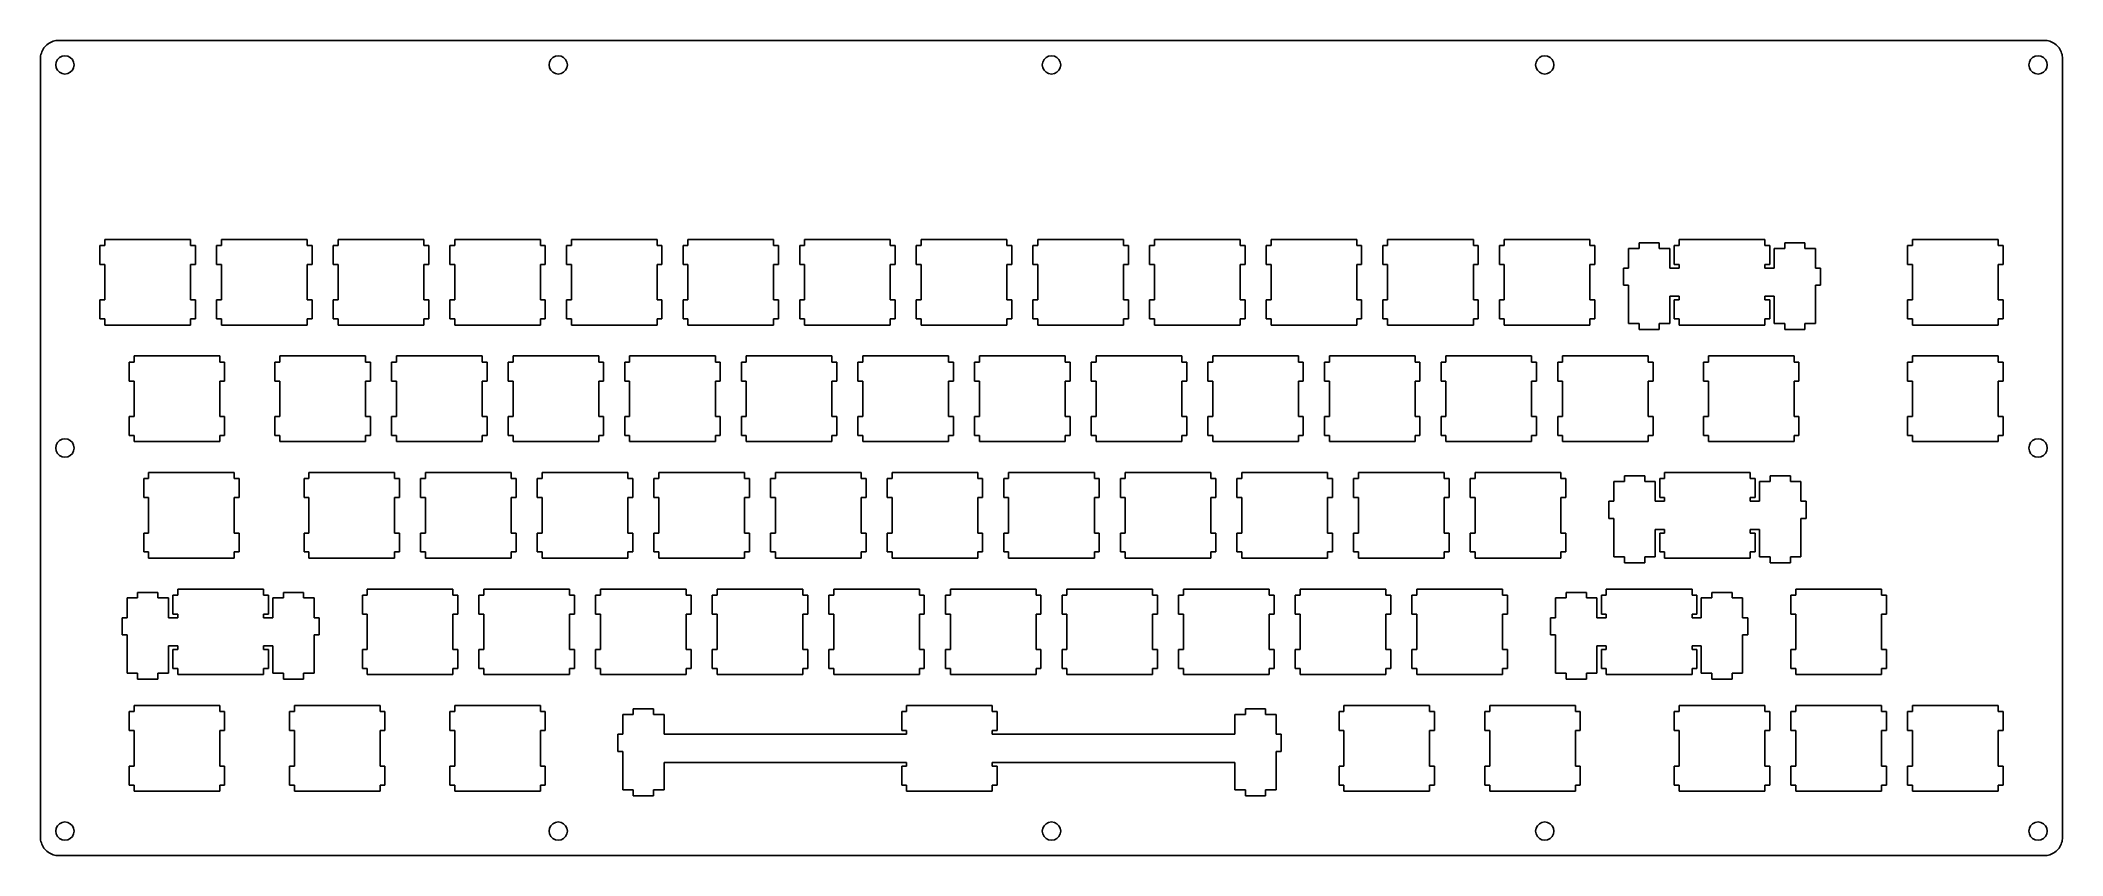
# Model space of a CAD drawing. Extents: x 0 to 330, y 0 to 134.
import ezdxf

# ---------------------------------------------------------------- set-up
doc = ezdxf.new("R2010")
doc.units = 0
doc.layers.get('0').update_dxf_attribs({"linetype": 'CONTINUOUS'})

msp = doc.modelspace()

# ---------------------------------------------------------------- linework, layer by layer
at = {"color": 0}
for p, q in [((0.42168, 131.969), (0.53744, 132.176)), ((0.53744, 132.176), (0.66697, 132.372)), ((0.66697, 132.372), (0.81304, 132.556)), ((0.81304, 132.556), (0.97289, 132.73)), ((0.97289, 132.73), (1.14653, 132.89)), ((1.14653, 132.89), (1.33119, 133.036)), ((1.33119, 133.036), (1.52687, 133.165)), ((1.52687, 133.165), (1.73357, 133.281)), ((1.73357, 133.281), (1.94717, 133.379)), ((1.94717, 133.379), (2.16765, 133.461)), ((2.16765, 133.461), (2.39503, 133.525)), ((2.39503, 133.525), (2.62516, 133.572)), ((2.62516, 133.572), (2.85943, 133.598)), ((2.85943, 133.598), (3.09507, 133.608)), ((3.09507, 133.608), (327.422, 133.608)), ((327.422, 133.608), (327.656, 133.598)), ((327.656, 133.598), (327.89, 133.572)), ((327.89, 133.572), (328.122, 133.525)), ((328.122, 133.525), (328.348, 133.461)), ((328.348, 133.461), (328.57, 133.379)), ((328.57, 133.379), (328.782, 133.281)), ((328.782, 133.281), (328.989, 133.165)), ((328.989, 133.165), (329.184, 133.036)), ((329.184, 133.036), (329.369, 132.89)), ((329.369, 132.89), (329.543, 132.73)), ((329.543, 132.73), (329.703, 132.556)), ((329.703, 132.556), (329.849, 132.372)), ((329.849, 132.372), (329.978, 132.176)), ((329.978, 132.176), (330.094, 131.969)), ((0.09508, 130.608), (0.10473, 130.844)), ((0.09508, 3.3569), (0.09508, 130.608)), ((0.10473, 130.844), (0.13091, 131.078)), ((0.13091, 131.078), (0.17777, 131.308)), ((0.17777, 131.308), (0.24116, 131.535)), ((0.24116, 131.535), (0.32384, 131.755)), ((0.32384, 131.755), (0.42168, 131.969)), ((2.66788, 130.072), (2.59485, 129.607)), ((2.59485, 129.607), (2.66788, 129.144)), ((2.88148, 130.489), (2.66788, 130.072)), ((2.66788, 129.144), (2.88148, 128.727)), ((3.21359, 130.821), (2.88148, 130.489)), ((3.63114, 131.035), (3.21359, 130.821)), ((4.09554, 131.108), (3.63114, 131.035)), ((4.55856, 131.035), (4.09554, 131.108)), ((4.97611, 130.821), (4.55856, 131.035)), ((5.30821, 130.489), (4.97611, 130.821)), ((5.52178, 130.072), (5.30821, 130.489)), ((5.30821, 128.727), (5.52178, 129.144)), ((5.59484, 129.607), (5.52178, 130.072)), ((5.52178, 129.144), (5.59484, 129.607)), ((83.2499, 130.072), (83.1769, 129.607)), ((83.1769, 129.607), (83.2499, 129.144)), ((83.4623, 130.489), (83.2499, 130.072)), ((83.2499, 129.144), (83.4623, 128.727)), ((83.7942, 130.821), (83.4623, 130.489)), ((84.2119, 131.035), (83.7942, 130.821)), ((84.6762, 131.108), (84.2119, 131.035)), ((85.1408, 131.035), (84.6762, 131.108)), ((85.5581, 130.821), (85.1408, 131.035)), ((85.8905, 130.489), (85.5581, 130.821)), ((86.1039, 130.072), (85.8905, 130.489)), ((85.8905, 128.727), (86.1039, 129.144)), ((86.1769, 129.607), (86.1039, 130.072)), ((86.1039, 129.144), (86.1769, 129.607)), ((163.831, 130.072), (163.759, 129.607)), ((163.759, 129.607), (163.831, 129.144)), ((164.044, 130.489), (163.831, 130.072)), ((163.831, 129.144), (164.044, 128.727)), ((164.376, 130.821), (164.044, 130.489)), ((164.794, 131.035), (164.376, 130.821)), ((165.258, 131.108), (164.794, 131.035)), ((165.722, 131.035), (165.258, 131.108)), ((166.139, 130.821), (165.722, 131.035)), ((166.471, 130.489), (166.139, 130.821)), ((166.685, 130.072), (166.471, 130.489)), ((166.471, 128.727), (166.685, 129.144)), ((166.759, 129.607), (166.685, 130.072)), ((166.685, 129.144), (166.759, 129.607)), ((244.413, 130.072), (244.34, 129.607)), ((244.34, 129.607), (244.413, 129.144)), ((244.625, 130.489), (244.413, 130.072)), ((244.413, 129.144), (244.625, 128.727)), ((244.957, 130.821), (244.625, 130.489)), ((245.375, 131.035), (244.957, 130.821)), ((245.839, 131.108), (245.375, 131.035)), ((246.304, 131.035), (245.839, 131.108)), ((246.721, 130.821), (246.304, 131.035)), ((247.053, 130.489), (246.721, 130.821)), ((247.267, 130.072), (247.053, 130.489)), ((247.053, 128.727), (247.267, 129.144)), ((247.34, 129.607), (247.267, 130.072)), ((247.267, 129.144), (247.34, 129.607)), ((324.995, 130.072), (324.922, 129.607)), ((324.922, 129.607), (324.995, 129.144)), ((325.207, 130.489), (324.995, 130.072)), ((324.995, 129.144), (325.207, 128.727)), ((325.539, 130.821), (325.207, 130.489)), ((325.957, 131.035), (325.539, 130.821)), ((326.421, 131.108), (325.957, 131.035)), ((326.885, 131.035), (326.421, 131.108)), ((327.302, 130.821), (326.885, 131.035)), ((327.634, 130.489), (327.302, 130.821)), ((327.848, 130.072), (327.634, 130.489)), ((327.634, 128.727), (327.848, 129.144)), ((327.922, 129.607), (327.848, 130.072)), ((327.848, 129.144), (327.922, 129.607)), ((330.094, 131.969), (330.193, 131.755)), ((330.193, 131.755), (330.274, 131.535)), ((330.274, 131.535), (330.338, 131.308)), ((330.338, 131.308), (330.385, 131.078)), ((330.385, 131.078), (330.411, 130.844)), ((330.411, 130.844), (330.422, 130.608)), ((330.422, 130.608), (330.422, 3.3569)), ((2.88148, 128.727), (3.21359, 128.395)), ((3.21359, 128.395), (3.63114, 128.181)), ((3.63114, 128.181), (4.09554, 128.108)), ((4.09554, 128.108), (4.55856, 128.181)), ((4.55856, 128.181), (4.97611, 128.395)), ((4.97611, 128.395), (5.30821, 128.727)), ((83.4623, 128.727), (83.7942, 128.395)), ((83.7942, 128.395), (84.2119, 128.181)), ((84.2119, 128.181), (84.6762, 128.108)), ((84.6762, 128.108), (85.1408, 128.181)), ((85.1408, 128.181), (85.5581, 128.395)), ((85.5581, 128.395), (85.8905, 128.727)), ((164.044, 128.727), (164.376, 128.395)), ((164.376, 128.395), (164.794, 128.181)), ((164.794, 128.181), (165.258, 128.108)), ((165.258, 128.108), (165.722, 128.181)), ((165.722, 128.181), (166.139, 128.395)), ((166.139, 128.395), (166.471, 128.727)), ((244.625, 128.727), (244.957, 128.395)), ((244.957, 128.395), (245.375, 128.181)), ((245.375, 128.181), (245.839, 128.108)), ((245.839, 128.108), (246.304, 128.181)), ((246.304, 128.181), (246.721, 128.395)), ((246.721, 128.395), (247.053, 128.727)), ((325.207, 128.727), (325.539, 128.395)), ((325.539, 128.395), (325.957, 128.181)), ((325.957, 128.181), (326.421, 128.108)), ((326.421, 128.108), (326.885, 128.181)), ((326.885, 128.181), (327.302, 128.395)), ((327.302, 128.395), (327.634, 128.727)), ((10.6192, 100.083), (9.81989, 100.083)), ((9.81989, 100.083), (9.81989, 96.9821)), ((10.6192, 101.082), (10.6192, 100.083)), ((24.62, 101.082), (10.6192, 101.082)), ((24.62, 100.083), (24.62, 101.082)), ((25.4207, 100.083), (24.62, 100.083)), ((25.4207, 96.9821), (25.4207, 100.083)), ((29.6706, 100.083), (28.8699, 100.083)), ((28.8699, 100.083), (28.8699, 96.9821)), ((29.6706, 101.082), (29.6706, 100.083)), ((43.67, 101.082), (29.6706, 101.082)), ((43.67, 100.083), (43.67, 101.082)), ((44.4708, 100.083), (43.67, 100.083)), ((44.4708, 96.9821), (44.4708, 100.083)), ((48.7204, 100.083), (47.9199, 100.083)), ((47.9199, 100.083), (47.9199, 96.9821)), ((48.7204, 101.082), (48.7204, 100.083)), ((62.72, 101.082), (48.7204, 101.082)), ((62.72, 100.083), (62.72, 101.082)), ((63.5208, 100.083), (62.72, 100.083)), ((63.5208, 96.9821), (63.5208, 100.083)), ((67.7704, 100.083), (66.9699, 100.083)), ((66.9699, 100.083), (66.9699, 96.9821)), ((67.7704, 101.082), (67.7704, 100.083)), ((81.77, 101.082), (67.7704, 101.082)), ((81.77, 100.083), (81.77, 101.082)), ((82.5708, 100.083), (81.77, 100.083)), ((82.5708, 96.9821), (82.5708, 100.083)), ((86.8204, 100.083), (86.0199, 100.083)), ((86.0199, 100.083), (86.0199, 96.9821)), ((86.8204, 101.082), (86.8204, 100.083)), ((100.82, 101.082), (86.8204, 101.082)), ((100.82, 100.083), (100.82, 101.082)), ((101.619, 100.083), (100.82, 100.083)), ((101.619, 96.9821), (101.619, 100.083)), ((105.869, 100.083), (105.07, 100.083)), ((105.07, 100.083), (105.07, 96.9821)), ((105.869, 101.082), (105.869, 100.083)), ((119.87, 101.082), (105.869, 101.082)), ((119.87, 100.083), (119.87, 101.082)), ((120.669, 100.083), (119.87, 100.083)), ((120.669, 96.9821), (120.669, 100.083)), ((124.919, 100.083), (124.12, 100.083)), ((124.12, 100.083), (124.12, 96.9821)), ((124.919, 101.082), (124.919, 100.083)), ((138.92, 101.082), (124.919, 101.082)), ((138.92, 100.083), (138.92, 101.082)), ((139.721, 100.083), (138.92, 100.083)), ((139.721, 96.9821), (139.721, 100.083)), ((143.97, 100.083), (143.17, 100.083)), ((143.17, 100.083), (143.17, 96.9821)), ((143.97, 101.082), (143.97, 100.083)), ((157.97, 101.082), (143.97, 101.082)), ((157.97, 100.083), (157.97, 101.082)), ((158.771, 100.083), (157.97, 100.083)), ((158.771, 96.9821), (158.771, 100.083)), ((163.02, 100.083), (162.22, 100.083)), ((162.22, 100.083), (162.22, 96.9821)), ((163.02, 101.082), (163.02, 100.083)), ((177.02, 101.082), (163.02, 101.082)), ((177.02, 100.083), (177.02, 101.082)), ((177.821, 100.083), (177.02, 100.083)), ((177.821, 96.9821), (177.821, 100.083)), ((182.07, 100.083), (181.27, 100.083)), ((181.27, 100.083), (181.27, 96.9821)), ((182.07, 101.082), (182.07, 100.083)), ((196.07, 101.082), (182.07, 101.082)), ((196.07, 100.083), (196.07, 101.082)), ((196.871, 100.083), (196.07, 100.083)), ((196.871, 96.9821), (196.871, 100.083)), ((201.12, 100.083), (200.32, 100.083)), ((200.32, 100.083), (200.32, 96.9821)), ((201.12, 101.082), (201.12, 100.083)), ((215.12, 101.082), (201.12, 101.082)), ((215.12, 100.083), (215.12, 101.082)), ((215.921, 100.083), (215.12, 100.083)), ((215.921, 96.9821), (215.921, 100.083)), ((220.17, 100.083), (219.37, 100.083)), ((219.37, 100.083), (219.37, 96.9821)), ((220.17, 101.082), (220.17, 100.083)), ((234.17, 101.082), (220.17, 101.082)), ((234.17, 100.083), (234.17, 101.082)), ((234.971, 100.083), (234.17, 100.083)), ((234.971, 96.9821), (234.971, 100.083)), ((239.22, 100.083), (238.42, 100.083)), ((238.42, 100.083), (238.42, 96.9821)), ((239.22, 101.082), (239.22, 100.083)), ((253.22, 101.082), (239.22, 101.082)), ((253.22, 100.083), (253.22, 101.082)), ((254.021, 100.083), (253.22, 100.083)), ((254.021, 96.9821), (254.021, 100.083)), ((261.246, 99.6128), (259.52, 99.6128)), ((259.52, 99.6128), (259.52, 96.3828)), ((264.546, 100.534), (261.246, 100.534)), ((261.246, 100.534), (261.246, 99.6128)), ((264.546, 99.6128), (264.546, 100.534)), ((266.27, 99.6128), (264.546, 99.6128)), ((266.27, 96.3828), (266.27, 99.6128)), ((267.795, 100.083), (266.995, 100.083)), ((266.995, 100.083), (266.995, 96.9821)), ((267.795, 101.082), (267.795, 100.083)), ((281.795, 101.082), (267.795, 101.082)), ((281.795, 100.083), (281.795, 101.082)), ((282.596, 100.083), (281.795, 100.083)), ((282.596, 96.9821), (282.596, 100.083)), ((285.046, 99.6128), (283.32, 99.6128)), ((283.32, 99.6128), (283.32, 96.3828)), ((288.345, 100.534), (285.046, 100.534)), ((285.046, 100.534), (285.046, 99.6128)), ((288.345, 99.6128), (288.345, 100.534)), ((290.07, 99.6128), (288.345, 99.6128)), ((290.07, 96.3828), (290.07, 99.6128)), ((305.895, 100.083), (305.095, 100.083)), ((305.095, 100.083), (305.095, 96.9821)), ((305.895, 101.082), (305.895, 100.083)), ((319.895, 101.082), (305.895, 101.082)), ((319.895, 100.083), (319.895, 101.082)), ((320.696, 100.083), (319.895, 100.083)), ((320.696, 96.9821), (320.696, 100.083)), ((9.81989, 96.9821), (10.6192, 96.9821)), ((10.6192, 96.9821), (10.6192, 91.1821)), ((24.62, 91.1821), (24.62, 96.9821)), ((24.62, 96.9821), (25.4207, 96.9821)), ((28.8699, 96.9821), (29.6706, 96.9821)), ((29.6706, 96.9821), (29.6706, 91.1821)), ((43.67, 91.1821), (43.67, 96.9821)), ((43.67, 96.9821), (44.4708, 96.9821)), ((47.9199, 96.9821), (48.7204, 96.9821)), ((48.7204, 96.9821), (48.7204, 91.1821)), ((62.72, 91.1821), (62.72, 96.9821)), ((62.72, 96.9821), (63.5208, 96.9821)), ((66.9699, 96.9821), (67.7704, 96.9821)), ((67.7704, 96.9821), (67.7704, 91.1821)), ((81.77, 91.1821), (81.77, 96.9821)), ((81.77, 96.9821), (82.5708, 96.9821)), ((86.0199, 96.9821), (86.8204, 96.9821)), ((86.8204, 96.9821), (86.8204, 91.1821)), ((100.82, 91.1821), (100.82, 96.9821)), ((100.82, 96.9821), (101.619, 96.9821)), ((105.07, 96.9821), (105.869, 96.9821)), ((105.869, 96.9821), (105.869, 91.1821)), ((119.87, 91.1821), (119.87, 96.9821)), ((119.87, 96.9821), (120.669, 96.9821)), ((124.12, 96.9821), (124.919, 96.9821)), ((124.919, 96.9821), (124.919, 91.1821)), ((138.92, 91.1821), (138.92, 96.9821)), ((138.92, 96.9821), (139.721, 96.9821)), ((143.17, 96.9821), (143.97, 96.9821)), ((143.97, 96.9821), (143.97, 91.1821)), ((157.97, 91.1821), (157.97, 96.9821)), ((157.97, 96.9821), (158.771, 96.9821)), ((162.22, 96.9821), (163.02, 96.9821)), ((163.02, 96.9821), (163.02, 91.1821)), ((177.02, 91.1821), (177.02, 96.9821)), ((177.02, 96.9821), (177.821, 96.9821)), ((181.27, 96.9821), (182.07, 96.9821)), ((182.07, 96.9821), (182.07, 91.1821)), ((196.07, 91.1821), (196.07, 96.9821)), ((196.07, 96.9821), (196.871, 96.9821)), ((200.32, 96.9821), (201.12, 96.9821)), ((201.12, 96.9821), (201.12, 91.1821)), ((215.12, 91.1821), (215.12, 96.9821)), ((215.12, 96.9821), (215.921, 96.9821)), ((219.37, 96.9821), (220.17, 96.9821)), ((220.17, 96.9821), (220.17, 91.1821)), ((234.17, 91.1821), (234.17, 96.9821)), ((234.17, 96.9821), (234.971, 96.9821)), ((238.42, 96.9821), (239.22, 96.9821)), ((239.22, 96.9821), (239.22, 91.1821)), ((253.22, 91.1821), (253.22, 96.9821)), ((253.22, 96.9821), (254.021, 96.9821)), ((259.52, 96.3828), (258.695, 96.3828)), ((258.695, 96.3828), (258.695, 93.5824)), ((267.795, 96.3828), (266.27, 96.3828)), ((266.995, 96.9821), (267.795, 96.9821)), ((267.795, 96.9821), (267.795, 96.3828)), ((281.795, 96.3828), (281.795, 96.9821)), ((281.795, 96.9821), (282.596, 96.9821)), ((283.32, 96.3828), (281.795, 96.3828)), ((290.896, 96.3828), (290.07, 96.3828)), ((290.896, 93.5824), (290.896, 96.3828)), ((305.095, 96.9821), (305.895, 96.9821)), ((305.895, 96.9821), (305.895, 91.1821)), ((319.895, 91.1821), (319.895, 96.9821)), ((319.895, 96.9821), (320.696, 96.9821)), ((258.695, 93.5824), (259.52, 93.5824)), ((259.52, 93.5824), (259.52, 87.3125)), ((290.07, 87.3125), (290.07, 93.5824)), ((290.07, 93.5824), (290.896, 93.5824)), ((10.6192, 91.1821), (9.81989, 91.1821)), ((9.81989, 91.1821), (9.81989, 88.083)), ((25.4207, 91.1821), (24.62, 91.1821)), ((25.4207, 88.083), (25.4207, 91.1821)), ((29.6706, 91.1821), (28.8699, 91.1821)), ((28.8699, 91.1821), (28.8699, 88.083)), ((44.4708, 91.1821), (43.67, 91.1821)), ((44.4708, 88.083), (44.4708, 91.1821)), ((48.7204, 91.1821), (47.9199, 91.1821)), ((47.9199, 91.1821), (47.9199, 88.083)), ((63.5208, 91.1821), (62.72, 91.1821)), ((63.5208, 88.083), (63.5208, 91.1821)), ((67.7704, 91.1821), (66.9699, 91.1821)), ((66.9699, 91.1821), (66.9699, 88.083)), ((82.5708, 91.1821), (81.77, 91.1821)), ((82.5708, 88.083), (82.5708, 91.1821)), ((86.8204, 91.1821), (86.0199, 91.1821)), ((86.0199, 91.1821), (86.0199, 88.083)), ((101.619, 91.1821), (100.82, 91.1821)), ((101.619, 88.083), (101.619, 91.1821)), ((105.869, 91.1821), (105.07, 91.1821)), ((105.07, 91.1821), (105.07, 88.083)), ((120.669, 91.1821), (119.87, 91.1821)), ((120.669, 88.083), (120.669, 91.1821)), ((124.919, 91.1821), (124.12, 91.1821)), ((124.12, 91.1821), (124.12, 88.083)), ((139.721, 91.1821), (138.92, 91.1821)), ((139.721, 88.083), (139.721, 91.1821)), ((143.97, 91.1821), (143.17, 91.1821)), ((143.17, 91.1821), (143.17, 88.083)), ((158.771, 91.1821), (157.97, 91.1821)), ((158.771, 88.083), (158.771, 91.1821)), ((163.02, 91.1821), (162.22, 91.1821)), ((162.22, 91.1821), (162.22, 88.083)), ((177.821, 91.1821), (177.02, 91.1821)), ((177.821, 88.083), (177.821, 91.1821)), ((182.07, 91.1821), (181.27, 91.1821)), ((181.27, 91.1821), (181.27, 88.083)), ((196.871, 91.1821), (196.07, 91.1821)), ((196.871, 88.083), (196.871, 91.1821)), ((201.12, 91.1821), (200.32, 91.1821)), ((200.32, 91.1821), (200.32, 88.083)), ((215.921, 91.1821), (215.12, 91.1821)), ((215.921, 88.083), (215.921, 91.1821)), ((220.17, 91.1821), (219.37, 91.1821)), ((219.37, 91.1821), (219.37, 88.083)), ((234.971, 91.1821), (234.17, 91.1821)), ((234.971, 88.083), (234.971, 91.1821)), ((239.22, 91.1821), (238.42, 91.1821)), ((238.42, 91.1821), (238.42, 88.083)), ((254.021, 91.1821), (253.22, 91.1821)), ((254.021, 88.083), (254.021, 91.1821)), ((266.27, 87.3125), (266.27, 91.7829)), ((266.27, 91.7829), (267.795, 91.7829)), ((267.795, 91.1821), (266.995, 91.1821)), ((266.995, 91.1821), (266.995, 88.083)), ((267.795, 91.7829), (267.795, 91.1821)), ((281.795, 91.1821), (281.795, 91.7829)), ((281.795, 91.7829), (283.32, 91.7829)), ((282.596, 91.1821), (281.795, 91.1821)), ((282.596, 88.083), (282.596, 91.1821)), ((283.32, 91.7829), (283.32, 87.3125)), ((305.895, 91.1821), (305.095, 91.1821)), ((305.095, 91.1821), (305.095, 88.083)), ((320.696, 91.1821), (319.895, 91.1821)), ((320.696, 88.083), (320.696, 91.1821)), ((9.81989, 88.083), (10.6192, 88.083)), ((10.6192, 88.083), (10.6192, 87.0825)), ((10.6192, 87.0825), (24.62, 87.0825)), ((24.62, 87.0825), (24.62, 88.083)), ((24.62, 88.083), (25.4207, 88.083)), ((28.8699, 88.083), (29.6706, 88.083)), ((29.6706, 88.083), (29.6706, 87.0825)), ((29.6706, 87.0825), (43.67, 87.0825)), ((43.67, 87.0825), (43.67, 88.083)), ((43.67, 88.083), (44.4708, 88.083)), ((47.9199, 88.083), (48.7204, 88.083)), ((48.7204, 88.083), (48.7204, 87.0825)), ((48.7204, 87.0825), (62.72, 87.0825)), ((62.72, 87.0825), (62.72, 88.083)), ((62.72, 88.083), (63.5208, 88.083)), ((66.9699, 88.083), (67.7704, 88.083)), ((67.7704, 88.083), (67.7704, 87.0825)), ((67.7704, 87.0825), (81.77, 87.0825)), ((81.77, 87.0825), (81.77, 88.083)), ((81.77, 88.083), (82.5708, 88.083)), ((86.0199, 88.083), (86.8204, 88.083)), ((86.8204, 88.083), (86.8204, 87.0825)), ((86.8204, 87.0825), (100.82, 87.0825)), ((100.82, 87.0825), (100.82, 88.083)), ((100.82, 88.083), (101.619, 88.083)), ((105.07, 88.083), (105.869, 88.083)), ((105.869, 88.083), (105.869, 87.0825)), ((105.869, 87.0825), (119.87, 87.0825)), ((119.87, 87.0825), (119.87, 88.083)), ((119.87, 88.083), (120.669, 88.083)), ((124.12, 88.083), (124.919, 88.083)), ((124.919, 88.083), (124.919, 87.0825)), ((124.919, 87.0825), (138.92, 87.0825)), ((138.92, 87.0825), (138.92, 88.083)), ((138.92, 88.083), (139.721, 88.083)), ((143.17, 88.083), (143.97, 88.083)), ((143.97, 88.083), (143.97, 87.0825)), ((143.97, 87.0825), (157.97, 87.0825)), ((157.97, 87.0825), (157.97, 88.083)), ((157.97, 88.083), (158.771, 88.083)), ((162.22, 88.083), (163.02, 88.083)), ((163.02, 88.083), (163.02, 87.0825)), ((163.02, 87.0825), (177.02, 87.0825)), ((177.02, 87.0825), (177.02, 88.083)), ((177.02, 88.083), (177.821, 88.083)), ((181.27, 88.083), (182.07, 88.083)), ((182.07, 88.083), (182.07, 87.0825)), ((182.07, 87.0825), (196.07, 87.0825)), ((196.07, 87.0825), (196.07, 88.083)), ((196.07, 88.083), (196.871, 88.083)), ((200.32, 88.083), (201.12, 88.083)), ((201.12, 88.083), (201.12, 87.0825)), ((201.12, 87.0825), (215.12, 87.0825)), ((215.12, 87.0825), (215.12, 88.083)), ((215.12, 88.083), (215.921, 88.083)), ((219.37, 88.083), (220.17, 88.083)), ((220.17, 88.083), (220.17, 87.0825)), ((220.17, 87.0825), (234.17, 87.0825)), ((234.17, 87.0825), (234.17, 88.083)), ((234.17, 88.083), (234.971, 88.083)), ((238.42, 88.083), (239.22, 88.083)), ((239.22, 88.083), (239.22, 87.0825)), ((239.22, 87.0825), (253.22, 87.0825)), ((253.22, 87.0825), (253.22, 88.083)), ((253.22, 88.083), (254.021, 88.083)), ((259.52, 87.3125), (261.246, 87.3125)), ((261.246, 87.3125), (261.246, 86.3328)), ((261.246, 86.3328), (264.546, 86.3328)), ((264.546, 86.3328), (264.546, 87.3125)), ((264.546, 87.3125), (266.27, 87.3125)), ((266.995, 88.083), (267.795, 88.083)), ((267.795, 88.083), (267.795, 87.0825)), ((267.795, 87.0825), (281.795, 87.0825)), ((281.795, 87.0825), (281.795, 88.083)), ((281.795, 88.083), (282.596, 88.083)), ((283.32, 87.3125), (285.046, 87.3125)), ((285.046, 87.3125), (285.046, 86.3328)), ((285.046, 86.3328), (288.345, 86.3328)), ((288.345, 86.3328), (288.345, 87.3125)), ((288.345, 87.3125), (290.07, 87.3125)), ((305.095, 88.083), (305.895, 88.083)), ((305.895, 88.083), (305.895, 87.0825)), ((305.895, 87.0825), (319.895, 87.0825)), ((319.895, 87.0825), (319.895, 88.083)), ((319.895, 88.083), (320.696, 88.083)), ((15.3831, 81.0327), (14.5824, 81.0327)), ((14.5824, 81.0327), (14.5824, 77.9321)), ((15.3831, 82.0318), (15.3831, 81.0327)), ((29.3825, 82.0318), (15.3831, 82.0318)), ((29.3825, 81.0327), (29.3825, 82.0318)), ((30.1832, 81.0327), (29.3825, 81.0327)), ((30.1832, 77.9321), (30.1832, 81.0327)), ((39.1954, 81.0327), (38.3949, 81.0327)), ((38.3949, 81.0327), (38.3949, 77.9321)), ((39.1954, 82.0318), (39.1954, 81.0327)), ((53.195, 82.0318), (39.1954, 82.0318)), ((53.195, 81.0327), (53.195, 82.0318)), ((53.9958, 81.0327), (53.195, 81.0327)), ((53.9958, 77.9321), (53.9958, 81.0327)), ((58.2454, 81.0327), (57.4449, 81.0327)), ((57.4449, 81.0327), (57.4449, 77.9321)), ((58.2454, 82.0318), (58.2454, 81.0327)), ((72.245, 82.0318), (58.2454, 82.0318)), ((72.245, 81.0327), (72.245, 82.0318)), ((73.0458, 81.0327), (72.245, 81.0327)), ((73.0458, 77.9321), (73.0458, 81.0327)), ((77.2954, 81.0327), (76.4949, 81.0327)), ((76.4949, 81.0327), (76.4949, 77.9321)), ((77.2954, 82.0318), (77.2954, 81.0327)), ((91.295, 82.0318), (77.2954, 82.0318)), ((91.295, 81.0327), (91.295, 82.0318)), ((92.0958, 81.0327), (91.295, 81.0327)), ((92.0958, 77.9321), (92.0958, 81.0327)), ((96.3454, 81.0327), (95.5449, 81.0327)), ((95.5449, 81.0327), (95.5449, 77.9321)), ((96.3454, 82.0318), (96.3454, 81.0327)), ((110.345, 82.0318), (96.3454, 82.0318)), ((110.345, 81.0327), (110.345, 82.0318)), ((111.146, 81.0327), (110.345, 81.0327)), ((111.146, 77.9321), (111.146, 81.0327)), ((115.395, 81.0327), (114.595, 81.0327)), ((114.595, 81.0327), (114.595, 77.9321)), ((115.395, 82.0318), (115.395, 81.0327)), ((129.395, 82.0318), (115.395, 82.0318)), ((129.395, 81.0327), (129.395, 82.0318)), ((130.196, 81.0327), (129.395, 81.0327)), ((130.196, 77.9321), (130.196, 81.0327)), ((134.445, 81.0327), (133.645, 81.0327)), ((133.645, 81.0327), (133.645, 77.9321)), ((134.445, 82.0318), (134.445, 81.0327)), ((148.445, 82.0318), (134.445, 82.0318)), ((148.445, 81.0327), (148.445, 82.0318)), ((149.246, 81.0327), (148.445, 81.0327)), ((149.246, 77.9321), (149.246, 81.0327)), ((153.495, 81.0327), (152.695, 81.0327)), ((152.695, 81.0327), (152.695, 77.9321)), ((153.495, 82.0318), (153.495, 81.0327)), ((167.495, 82.0318), (153.495, 82.0318)), ((167.495, 81.0327), (167.495, 82.0318)), ((168.296, 81.0327), (167.495, 81.0327)), ((168.296, 77.9321), (168.296, 81.0327)), ((172.545, 81.0327), (171.745, 81.0327)), ((171.745, 81.0327), (171.745, 77.9321)), ((172.545, 82.0318), (172.545, 81.0327)), ((186.545, 82.0318), (172.545, 82.0318)), ((186.545, 81.0327), (186.545, 82.0318)), ((187.346, 81.0327), (186.545, 81.0327)), ((187.346, 77.9321), (187.346, 81.0327)), ((191.595, 81.0327), (190.795, 81.0327)), ((190.795, 81.0327), (190.795, 77.9321)), ((191.595, 82.0318), (191.595, 81.0327)), ((205.595, 82.0318), (191.595, 82.0318)), ((205.595, 81.0327), (205.595, 82.0318)), ((206.396, 81.0327), (205.595, 81.0327)), ((206.396, 77.9321), (206.396, 81.0327)), ((210.645, 81.0327), (209.845, 81.0327)), ((209.845, 81.0327), (209.845, 77.9321)), ((210.645, 82.0318), (210.645, 81.0327)), ((224.645, 82.0318), (210.645, 82.0318)), ((224.645, 81.0327), (224.645, 82.0318)), ((225.446, 81.0327), (224.645, 81.0327)), ((225.446, 77.9321), (225.446, 81.0327)), ((229.695, 81.0327), (228.895, 81.0327)), ((228.895, 81.0327), (228.895, 77.9321)), ((229.695, 82.0318), (229.695, 81.0327)), ((243.695, 82.0318), (229.695, 82.0318)), ((243.695, 81.0327), (243.695, 82.0318)), ((244.496, 81.0327), (243.695, 81.0327)), ((244.496, 77.9321), (244.496, 81.0327)), ((248.745, 81.0327), (247.945, 81.0327)), ((247.945, 81.0327), (247.945, 77.9321)), ((248.745, 82.0318), (248.745, 81.0327)), ((262.745, 82.0318), (248.745, 82.0318)), ((262.745, 81.0327), (262.745, 82.0318)), ((263.546, 81.0327), (262.745, 81.0327)), ((263.546, 77.9321), (263.546, 81.0327)), ((272.558, 81.0327), (271.757, 81.0327)), ((271.757, 81.0327), (271.757, 77.9321)), ((272.558, 82.0318), (272.558, 81.0327)), ((286.558, 82.0318), (272.558, 82.0318)), ((286.558, 81.0327), (286.558, 82.0318)), ((287.358, 81.0327), (286.558, 81.0327)), ((287.358, 77.9321), (287.358, 81.0327)), ((305.895, 81.0327), (305.095, 81.0327)), ((305.095, 81.0327), (305.095, 77.9321)), ((305.895, 82.0318), (305.895, 81.0327)), ((319.895, 82.0318), (305.895, 82.0318)), ((319.895, 81.0327), (319.895, 82.0318)), ((320.696, 81.0327), (319.895, 81.0327)), ((320.696, 77.9321), (320.696, 81.0327)), ((14.5824, 77.9321), (15.3831, 77.9321)), ((15.3831, 77.9321), (15.3831, 72.1321)), ((29.3825, 72.1321), (29.3825, 77.9321)), ((29.3825, 77.9321), (30.1832, 77.9321)), ((38.3949, 77.9321), (39.1954, 77.9321)), ((39.1954, 77.9321), (39.1954, 72.1321)), ((53.195, 72.1321), (53.195, 77.9321)), ((53.195, 77.9321), (53.9958, 77.9321)), ((57.4449, 77.9321), (58.2454, 77.9321)), ((58.2454, 77.9321), (58.2454, 72.1321)), ((72.245, 72.1321), (72.245, 77.9321)), ((72.245, 77.9321), (73.0458, 77.9321)), ((76.4949, 77.9321), (77.2954, 77.9321)), ((77.2954, 77.9321), (77.2954, 72.1321)), ((91.295, 72.1321), (91.295, 77.9321)), ((91.295, 77.9321), (92.0958, 77.9321)), ((95.5449, 77.9321), (96.3454, 77.9321)), ((96.3454, 77.9321), (96.3454, 72.1321)), ((110.345, 72.1321), (110.345, 77.9321)), ((110.345, 77.9321), (111.146, 77.9321)), ((114.595, 77.9321), (115.395, 77.9321)), ((115.395, 77.9321), (115.395, 72.1321)), ((129.395, 72.1321), (129.395, 77.9321)), ((129.395, 77.9321), (130.196, 77.9321)), ((133.645, 77.9321), (134.445, 77.9321)), ((134.445, 77.9321), (134.445, 72.1321)), ((148.445, 72.1321), (148.445, 77.9321)), ((148.445, 77.9321), (149.246, 77.9321)), ((152.695, 77.9321), (153.495, 77.9321)), ((153.495, 77.9321), (153.495, 72.1321)), ((167.495, 72.1321), (167.495, 77.9321)), ((167.495, 77.9321), (168.296, 77.9321)), ((171.745, 77.9321), (172.545, 77.9321)), ((172.545, 77.9321), (172.545, 72.1321)), ((186.545, 72.1321), (186.545, 77.9321)), ((186.545, 77.9321), (187.346, 77.9321)), ((190.795, 77.9321), (191.595, 77.9321)), ((191.595, 77.9321), (191.595, 72.1321)), ((205.595, 72.1321), (205.595, 77.9321)), ((205.595, 77.9321), (206.396, 77.9321)), ((209.845, 77.9321), (210.645, 77.9321)), ((210.645, 77.9321), (210.645, 72.1321)), ((224.645, 72.1321), (224.645, 77.9321)), ((224.645, 77.9321), (225.446, 77.9321)), ((228.895, 77.9321), (229.695, 77.9321)), ((229.695, 77.9321), (229.695, 72.1321)), ((243.695, 72.1321), (243.695, 77.9321)), ((243.695, 77.9321), (244.496, 77.9321)), ((247.945, 77.9321), (248.745, 77.9321)), ((248.745, 77.9321), (248.745, 72.1321)), ((262.745, 72.1321), (262.745, 77.9321)), ((262.745, 77.9321), (263.546, 77.9321)), ((271.757, 77.9321), (272.558, 77.9321)), ((272.558, 77.9321), (272.558, 72.1321)), ((286.558, 72.1321), (286.558, 77.9321)), ((286.558, 77.9321), (287.358, 77.9321)), ((305.095, 77.9321), (305.895, 77.9321)), ((305.895, 77.9321), (305.895, 72.1321)), ((319.895, 72.1321), (319.895, 77.9321)), ((319.895, 77.9321), (320.696, 77.9321)), ((15.3831, 72.1321), (14.5824, 72.1321)), ((14.5824, 72.1321), (14.5824, 69.033)), ((30.1832, 72.1321), (29.3825, 72.1321)), ((30.1832, 69.033), (30.1832, 72.1321)), ((39.1954, 72.1321), (38.3949, 72.1321)), ((38.3949, 72.1321), (38.3949, 69.033)), ((53.9958, 72.1321), (53.195, 72.1321)), ((53.9958, 69.033), (53.9958, 72.1321)), ((58.2454, 72.1321), (57.4449, 72.1321)), ((57.4449, 72.1321), (57.4449, 69.033)), ((73.0458, 72.1321), (72.245, 72.1321)), ((73.0458, 69.033), (73.0458, 72.1321)), ((77.2954, 72.1321), (76.4949, 72.1321)), ((76.4949, 72.1321), (76.4949, 69.033)), ((92.0958, 72.1321), (91.295, 72.1321)), ((92.0958, 69.033), (92.0958, 72.1321)), ((96.3454, 72.1321), (95.5449, 72.1321)), ((95.5449, 72.1321), (95.5449, 69.033)), ((111.146, 72.1321), (110.345, 72.1321)), ((111.146, 69.033), (111.146, 72.1321)), ((115.395, 72.1321), (114.595, 72.1321)), ((114.595, 72.1321), (114.595, 69.033)), ((130.196, 72.1321), (129.395, 72.1321)), ((130.196, 69.033), (130.196, 72.1321)), ((134.445, 72.1321), (133.645, 72.1321)), ((133.645, 72.1321), (133.645, 69.033)), ((149.246, 72.1321), (148.445, 72.1321)), ((149.246, 69.033), (149.246, 72.1321)), ((153.495, 72.1321), (152.695, 72.1321)), ((152.695, 72.1321), (152.695, 69.033)), ((168.296, 72.1321), (167.495, 72.1321)), ((168.296, 69.033), (168.296, 72.1321)), ((172.545, 72.1321), (171.745, 72.1321)), ((171.745, 72.1321), (171.745, 69.033)), ((187.346, 72.1321), (186.545, 72.1321)), ((187.346, 69.033), (187.346, 72.1321)), ((191.595, 72.1321), (190.795, 72.1321)), ((190.795, 72.1321), (190.795, 69.033)), ((206.396, 72.1321), (205.595, 72.1321)), ((206.396, 69.033), (206.396, 72.1321)), ((210.645, 72.1321), (209.845, 72.1321)), ((209.845, 72.1321), (209.845, 69.033)), ((225.446, 72.1321), (224.645, 72.1321)), ((225.446, 69.033), (225.446, 72.1321)), ((229.695, 72.1321), (228.895, 72.1321)), ((228.895, 72.1321), (228.895, 69.033)), ((244.496, 72.1321), (243.695, 72.1321)), ((244.496, 69.033), (244.496, 72.1321)), ((248.745, 72.1321), (247.945, 72.1321)), ((247.945, 72.1321), (247.945, 69.033)), ((263.546, 72.1321), (262.745, 72.1321)), ((263.546, 69.033), (263.546, 72.1321)), ((272.558, 72.1321), (271.757, 72.1321)), ((271.757, 72.1321), (271.757, 69.033)), ((287.358, 72.1321), (286.558, 72.1321)), ((287.358, 69.033), (287.358, 72.1321)), ((305.895, 72.1321), (305.095, 72.1321)), ((305.095, 72.1321), (305.095, 69.033)), ((320.696, 72.1321), (319.895, 72.1321)), ((320.696, 69.033), (320.696, 72.1321)), ((2.66788, 67.4469), (2.59485, 66.9823)), ((2.59485, 66.9823), (2.66788, 66.518)), ((2.88148, 67.8642), (2.66788, 67.4469)), ((2.66788, 66.518), (2.88148, 66.1003)), ((3.21359, 68.1965), (2.88148, 67.8642)), ((2.88148, 66.1003), (3.21359, 65.7684)), ((3.63114, 68.41), (3.21359, 68.1965)), ((4.09554, 68.4816), (3.63114, 68.41)), ((4.55856, 68.41), (4.09554, 68.4816)), ((4.97611, 68.1965), (4.55856, 68.41)), ((5.30821, 67.8642), (4.97611, 68.1965)), ((4.97611, 65.7684), (5.30821, 66.1003)), ((5.52178, 67.4469), (5.30821, 67.8642)), ((5.30821, 66.1003), (5.52178, 66.518)), ((5.59484, 66.9823), (5.52178, 67.4469)), ((5.52178, 66.518), (5.59484, 66.9823)), ((14.5824, 69.033), (15.3831, 69.033)), ((15.3831, 69.033), (15.3831, 68.0325)), ((15.3831, 68.0325), (29.3825, 68.0325)), ((29.3825, 68.0325), (29.3825, 69.033)), ((29.3825, 69.033), (30.1832, 69.033)), ((38.3949, 69.033), (39.1954, 69.033)), ((39.1954, 69.033), (39.1954, 68.0325)), ((39.1954, 68.0325), (53.195, 68.0325)), ((53.195, 68.0325), (53.195, 69.033)), ((53.195, 69.033), (53.9958, 69.033)), ((57.4449, 69.033), (58.2454, 69.033)), ((58.2454, 69.033), (58.2454, 68.0325)), ((58.2454, 68.0325), (72.245, 68.0325)), ((72.245, 68.0325), (72.245, 69.033)), ((72.245, 69.033), (73.0458, 69.033)), ((76.4949, 69.033), (77.2954, 69.033)), ((77.2954, 69.033), (77.2954, 68.0325)), ((77.2954, 68.0325), (91.295, 68.0325)), ((91.295, 68.0325), (91.295, 69.033)), ((91.295, 69.033), (92.0958, 69.033)), ((95.5449, 69.033), (96.3454, 69.033)), ((96.3454, 69.033), (96.3454, 68.0325)), ((96.3454, 68.0325), (110.345, 68.0325)), ((110.345, 68.0325), (110.345, 69.033)), ((110.345, 69.033), (111.146, 69.033)), ((114.595, 69.033), (115.395, 69.033)), ((115.395, 69.033), (115.395, 68.0325)), ((115.395, 68.0325), (129.395, 68.0325)), ((129.395, 68.0325), (129.395, 69.033)), ((129.395, 69.033), (130.196, 69.033)), ((133.645, 69.033), (134.445, 69.033)), ((134.445, 69.033), (134.445, 68.0325)), ((134.445, 68.0325), (148.445, 68.0325)), ((148.445, 68.0325), (148.445, 69.033)), ((148.445, 69.033), (149.246, 69.033)), ((152.695, 69.033), (153.495, 69.033)), ((153.495, 69.033), (153.495, 68.0325)), ((153.495, 68.0325), (167.495, 68.0325)), ((167.495, 68.0325), (167.495, 69.033)), ((167.495, 69.033), (168.296, 69.033)), ((171.745, 69.033), (172.545, 69.033)), ((172.545, 69.033), (172.545, 68.0325)), ((172.545, 68.0325), (186.545, 68.0325)), ((186.545, 68.0325), (186.545, 69.033)), ((186.545, 69.033), (187.346, 69.033)), ((190.795, 69.033), (191.595, 69.033)), ((191.595, 69.033), (191.595, 68.0325)), ((191.595, 68.0325), (205.595, 68.0325)), ((205.595, 68.0325), (205.595, 69.033)), ((205.595, 69.033), (206.396, 69.033)), ((209.845, 69.033), (210.645, 69.033)), ((210.645, 69.033), (210.645, 68.0325)), ((210.645, 68.0325), (224.645, 68.0325)), ((224.645, 68.0325), (224.645, 69.033)), ((224.645, 69.033), (225.446, 69.033)), ((228.895, 69.033), (229.695, 69.033)), ((229.695, 69.033), (229.695, 68.0325)), ((229.695, 68.0325), (243.695, 68.0325)), ((243.695, 68.0325), (243.695, 69.033)), ((243.695, 69.033), (244.496, 69.033)), ((247.945, 69.033), (248.745, 69.033)), ((248.745, 69.033), (248.745, 68.0325)), ((248.745, 68.0325), (262.745, 68.0325)), ((262.745, 68.0325), (262.745, 69.033)), ((262.745, 69.033), (263.546, 69.033)), ((271.757, 69.033), (272.558, 69.033)), ((272.558, 69.033), (272.558, 68.0325)), ((272.558, 68.0325), (286.558, 68.0325)), ((286.558, 68.0325), (286.558, 69.033)), ((286.558, 69.033), (287.358, 69.033)), ((305.095, 69.033), (305.895, 69.033)), ((305.895, 69.033), (305.895, 68.0325)), ((305.895, 68.0325), (319.895, 68.0325)), ((319.895, 68.0325), (319.895, 69.033)), ((319.895, 69.033), (320.696, 69.033)), ((324.995, 67.4469), (324.922, 66.9823)), ((324.922, 66.9823), (324.995, 66.518)), ((325.207, 67.8642), (324.995, 67.4469)), ((324.995, 66.518), (325.207, 66.1003)), ((325.539, 68.1965), (325.207, 67.8642)), ((325.207, 66.1003), (325.539, 65.7684)), ((325.957, 68.41), (325.539, 68.1965)), ((326.421, 68.4816), (325.957, 68.41)), ((326.885, 68.41), (326.421, 68.4816)), ((327.302, 68.1965), (326.885, 68.41)), ((327.634, 67.8642), (327.302, 68.1965)), ((327.302, 65.7684), (327.634, 66.1003)), ((327.848, 67.4469), (327.634, 67.8642)), ((327.634, 66.1003), (327.848, 66.518)), ((327.922, 66.9823), (327.848, 67.4469)), ((327.848, 66.518), (327.922, 66.9823)), ((3.21359, 65.7684), (3.63114, 65.5546)), ((3.63114, 65.5546), (4.09554, 65.4816)), ((4.09554, 65.4816), (4.55856, 65.5546)), ((4.55856, 65.5546), (4.97611, 65.7684)), ((17.7629, 62.9818), (17.7629, 61.9827)), ((31.7638, 62.9818), (17.7629, 62.9818)), ((31.7638, 61.9827), (31.7638, 62.9818)), ((43.9579, 62.9818), (43.9579, 61.9827)), ((57.9575, 62.9818), (43.9579, 62.9818)), ((57.9575, 61.9827), (57.9575, 62.9818)), ((63.0079, 62.9818), (63.0079, 61.9827)), ((77.0075, 62.9818), (63.0079, 62.9818)), ((77.0075, 61.9827), (77.0075, 62.9818)), ((82.0579, 62.9818), (82.0579, 61.9827)), ((96.0575, 62.9818), (82.0579, 62.9818)), ((96.0575, 61.9827), (96.0575, 62.9818)), ((101.108, 62.9818), (101.108, 61.9827)), ((115.108, 62.9818), (101.108, 62.9818)), ((115.108, 61.9827), (115.108, 62.9818)), ((120.158, 62.9818), (120.158, 61.9827)), ((134.158, 62.9818), (120.158, 62.9818)), ((134.158, 61.9827), (134.158, 62.9818)), ((139.208, 62.9818), (139.208, 61.9827)), ((153.208, 62.9818), (139.208, 62.9818)), ((153.208, 61.9827), (153.208, 62.9818)), ((158.258, 62.9818), (158.258, 61.9827)), ((172.258, 62.9818), (158.258, 62.9818)), ((172.258, 61.9827), (172.258, 62.9818)), ((177.308, 62.9818), (177.308, 61.9827)), ((191.308, 62.9818), (177.308, 62.9818)), ((191.308, 61.9827), (191.308, 62.9818)), ((196.358, 62.9818), (196.358, 61.9827)), ((210.358, 62.9818), (196.358, 62.9818)), ((210.358, 61.9827), (210.358, 62.9818)), ((215.408, 62.9818), (215.408, 61.9827)), ((229.408, 62.9818), (215.408, 62.9818)), ((229.408, 61.9827), (229.408, 62.9818)), ((234.458, 62.9818), (234.458, 61.9827)), ((248.458, 62.9818), (234.458, 62.9818)), ((248.458, 61.9827), (248.458, 62.9818)), ((265.413, 62.9818), (265.413, 61.9827)), ((279.414, 62.9818), (265.413, 62.9818)), ((279.414, 61.9827), (279.414, 62.9818)), ((325.539, 65.7684), (325.957, 65.5546)), ((325.957, 65.5546), (326.421, 65.4816)), ((326.421, 65.4816), (326.885, 65.5546)), ((326.885, 65.5546), (327.302, 65.7684)), ((17.7629, 61.9827), (16.9636, 61.9827)), ((16.9636, 61.9827), (16.9636, 58.8821)), ((32.563, 61.9827), (31.7638, 61.9827)), ((32.563, 58.8821), (32.563, 61.9827)), ((43.9579, 61.9827), (43.1574, 61.9827)), ((43.1574, 61.9827), (43.1574, 58.8821)), ((58.7583, 61.9827), (57.9575, 61.9827)), ((58.7583, 58.8821), (58.7583, 61.9827)), ((63.0079, 61.9827), (62.2074, 61.9827)), ((62.2074, 61.9827), (62.2074, 58.8821)), ((77.8083, 61.9827), (77.0075, 61.9827)), ((77.8083, 58.8821), (77.8083, 61.9827)), ((82.0579, 61.9827), (81.2574, 61.9827)), ((81.2574, 61.9827), (81.2574, 58.8821)), ((96.8583, 61.9827), (96.0575, 61.9827)), ((96.8583, 58.8821), (96.8583, 61.9827)), ((101.108, 61.9827), (100.307, 61.9827)), ((100.307, 61.9827), (100.307, 58.8821)), ((115.908, 61.9827), (115.108, 61.9827)), ((115.908, 58.8821), (115.908, 61.9827)), ((120.158, 61.9827), (119.357, 61.9827)), ((119.357, 61.9827), (119.357, 58.8821)), ((134.958, 61.9827), (134.158, 61.9827)), ((134.958, 58.8821), (134.958, 61.9827)), ((139.208, 61.9827), (138.407, 61.9827)), ((138.407, 61.9827), (138.407, 58.8821)), ((154.008, 61.9827), (153.208, 61.9827)), ((154.008, 58.8821), (154.008, 61.9827)), ((158.258, 61.9827), (157.457, 61.9827)), ((157.457, 61.9827), (157.457, 58.8821)), ((173.058, 61.9827), (172.258, 61.9827)), ((173.058, 58.8821), (173.058, 61.9827)), ((177.308, 61.9827), (176.507, 61.9827)), ((176.507, 61.9827), (176.507, 58.8821)), ((192.108, 61.9827), (191.308, 61.9827)), ((192.108, 58.8821), (192.108, 61.9827)), ((196.358, 61.9827), (195.557, 61.9827)), ((195.557, 61.9827), (195.557, 58.8821)), ((211.158, 61.9827), (210.358, 61.9827)), ((211.158, 58.8821), (211.158, 61.9827)), ((215.408, 61.9827), (214.607, 61.9827)), ((214.607, 61.9827), (214.607, 58.8821)), ((230.208, 61.9827), (229.408, 61.9827)), ((230.208, 58.8821), (230.208, 61.9827)), ((234.458, 61.9827), (233.657, 61.9827)), ((233.657, 61.9827), (233.657, 58.8821)), ((249.258, 61.9827), (248.458, 61.9827)), ((249.258, 58.8821), (249.258, 61.9827)), ((258.863, 61.5128), (257.139, 61.5128)), ((257.139, 61.5128), (257.139, 58.2828)), ((262.164, 62.4321), (258.863, 62.4321)), ((258.863, 62.4321), (258.863, 61.5128)), ((262.164, 61.5128), (262.164, 62.4321)), ((263.889, 61.5128), (262.164, 61.5128)), ((263.889, 58.2828), (263.889, 61.5128)), ((265.413, 61.9827), (264.614, 61.9827)), ((264.614, 61.9827), (264.614, 58.8821)), ((280.213, 61.9827), (279.414, 61.9827)), ((280.213, 58.8821), (280.213, 61.9827)), ((282.663, 61.5128), (280.938, 61.5128)), ((280.938, 61.5128), (280.938, 58.2828)), ((285.963, 62.4321), (282.663, 62.4321)), ((282.663, 62.4321), (282.663, 61.5128)), ((285.963, 61.5128), (285.963, 62.4321)), ((287.689, 61.5128), (285.963, 61.5128)), ((287.689, 58.2828), (287.689, 61.5128)), ((16.9636, 58.8821), (17.7629, 58.8821)), ((17.7629, 58.8821), (17.7629, 53.0821)), ((31.7638, 53.0821), (31.7638, 58.8821)), ((31.7638, 58.8821), (32.563, 58.8821)), ((43.1574, 58.8821), (43.9579, 58.8821)), ((43.9579, 58.8821), (43.9579, 53.0821)), ((57.9575, 53.0821), (57.9575, 58.8821)), ((57.9575, 58.8821), (58.7583, 58.8821)), ((62.2074, 58.8821), (63.0079, 58.8821)), ((63.0079, 58.8821), (63.0079, 53.0821)), ((77.0075, 53.0821), (77.0075, 58.8821)), ((77.0075, 58.8821), (77.8083, 58.8821)), ((81.2574, 58.8821), (82.0579, 58.8821)), ((82.0579, 58.8821), (82.0579, 53.0821)), ((96.0575, 53.0821), (96.0575, 58.8821)), ((96.0575, 58.8821), (96.8583, 58.8821)), ((100.307, 58.8821), (101.108, 58.8821)), ((101.108, 58.8821), (101.108, 53.0821)), ((115.108, 53.0821), (115.108, 58.8821)), ((115.108, 58.8821), (115.908, 58.8821)), ((119.357, 58.8821), (120.158, 58.8821)), ((120.158, 58.8821), (120.158, 53.0821)), ((134.158, 53.0821), (134.158, 58.8821)), ((134.158, 58.8821), (134.958, 58.8821)), ((138.407, 58.8821), (139.208, 58.8821)), ((139.208, 58.8821), (139.208, 53.0821)), ((153.208, 53.0821), (153.208, 58.8821)), ((153.208, 58.8821), (154.008, 58.8821)), ((157.457, 58.8821), (158.258, 58.8821)), ((158.258, 58.8821), (158.258, 53.0821)), ((172.258, 53.0821), (172.258, 58.8821)), ((172.258, 58.8821), (173.058, 58.8821)), ((176.507, 58.8821), (177.308, 58.8821)), ((177.308, 58.8821), (177.308, 53.0821)), ((191.308, 53.0821), (191.308, 58.8821)), ((191.308, 58.8821), (192.108, 58.8821)), ((195.557, 58.8821), (196.358, 58.8821)), ((196.358, 58.8821), (196.358, 53.0821)), ((210.358, 53.0821), (210.358, 58.8821)), ((210.358, 58.8821), (211.158, 58.8821)), ((214.607, 58.8821), (215.408, 58.8821)), ((215.408, 58.8821), (215.408, 53.0821)), ((229.408, 53.0821), (229.408, 58.8821)), ((229.408, 58.8821), (230.208, 58.8821)), ((233.657, 58.8821), (234.458, 58.8821)), ((234.458, 58.8821), (234.458, 53.0821)), ((248.458, 53.0821), (248.458, 58.8821)), ((248.458, 58.8821), (249.258, 58.8821)), ((257.139, 58.2828), (256.314, 58.2828)), ((256.314, 58.2828), (256.314, 55.4824)), ((265.413, 58.2828), (263.889, 58.2828)), ((264.614, 58.8821), (265.413, 58.8821)), ((265.413, 58.8821), (265.413, 58.2828)), ((279.414, 58.2828), (279.414, 58.8821)), ((279.414, 58.8821), (280.213, 58.8821)), ((280.938, 58.2828), (279.414, 58.2828)), ((288.513, 58.2828), (287.689, 58.2828)), ((288.513, 55.4824), (288.513, 58.2828)), ((17.7629, 53.0821), (16.9636, 53.0821)), ((16.9636, 53.0821), (16.9636, 49.983)), ((32.563, 53.0821), (31.7638, 53.0821)), ((32.563, 49.983), (32.563, 53.0821)), ((43.9579, 53.0821), (43.1574, 53.0821)), ((43.1574, 53.0821), (43.1574, 49.983)), ((58.7583, 53.0821), (57.9575, 53.0821)), ((58.7583, 49.983), (58.7583, 53.0821)), ((63.0079, 53.0821), (62.2074, 53.0821)), ((62.2074, 53.0821), (62.2074, 49.983)), ((77.8083, 53.0821), (77.0075, 53.0821)), ((77.8083, 49.983), (77.8083, 53.0821)), ((82.0579, 53.0821), (81.2574, 53.0821)), ((81.2574, 53.0821), (81.2574, 49.983)), ((96.8583, 53.0821), (96.0575, 53.0821)), ((96.8583, 49.983), (96.8583, 53.0821)), ((101.108, 53.0821), (100.307, 53.0821)), ((100.307, 53.0821), (100.307, 49.983)), ((115.908, 53.0821), (115.108, 53.0821)), ((115.908, 49.983), (115.908, 53.0821)), ((120.158, 53.0821), (119.357, 53.0821)), ((119.357, 53.0821), (119.357, 49.983)), ((134.958, 53.0821), (134.158, 53.0821)), ((134.958, 49.983), (134.958, 53.0821)), ((139.208, 53.0821), (138.407, 53.0821)), ((138.407, 53.0821), (138.407, 49.983)), ((154.008, 53.0821), (153.208, 53.0821)), ((154.008, 49.983), (154.008, 53.0821)), ((158.258, 53.0821), (157.457, 53.0821)), ((157.457, 53.0821), (157.457, 49.983)), ((173.058, 53.0821), (172.258, 53.0821)), ((173.058, 49.983), (173.058, 53.0821)), ((177.308, 53.0821), (176.507, 53.0821)), ((176.507, 53.0821), (176.507, 49.983)), ((192.108, 53.0821), (191.308, 53.0821)), ((192.108, 49.983), (192.108, 53.0821)), ((196.358, 53.0821), (195.557, 53.0821)), ((195.557, 53.0821), (195.557, 49.983)), ((211.158, 53.0821), (210.358, 53.0821)), ((211.158, 49.983), (211.158, 53.0821)), ((215.408, 53.0821), (214.607, 53.0821)), ((214.607, 53.0821), (214.607, 49.983)), ((230.208, 53.0821), (229.408, 53.0821)), ((230.208, 49.983), (230.208, 53.0821)), ((234.458, 53.0821), (233.657, 53.0821)), ((233.657, 53.0821), (233.657, 49.983)), ((249.258, 53.0821), (248.458, 53.0821)), ((249.258, 49.983), (249.258, 53.0821)), ((256.314, 55.4824), (257.139, 55.4824)), ((257.139, 55.4824), (257.139, 49.2125)), ((263.889, 49.2125), (263.889, 53.6829)), ((263.889, 53.6829), (265.413, 53.6829)), ((265.413, 53.0821), (264.614, 53.0821)), ((264.614, 53.0821), (264.614, 49.983)), ((265.413, 53.6829), (265.413, 53.0821)), ((279.414, 53.0821), (279.414, 53.6829)), ((279.414, 53.6829), (280.938, 53.6829)), ((280.213, 53.0821), (279.414, 53.0821)), ((280.213, 49.983), (280.213, 53.0821)), ((280.938, 53.6829), (280.938, 49.2125)), ((287.689, 49.2125), (287.689, 55.4824)), ((287.689, 55.4824), (288.513, 55.4824)), ((16.9636, 49.983), (17.7629, 49.983)), ((17.7629, 49.983), (17.7629, 48.9825)), ((31.7638, 48.9825), (31.7638, 49.983)), ((31.7638, 49.983), (32.563, 49.983)), ((43.1574, 49.983), (43.9579, 49.983)), ((43.9579, 49.983), (43.9579, 48.9825)), ((57.9575, 48.9825), (57.9575, 49.983)), ((57.9575, 49.983), (58.7583, 49.983)), ((62.2074, 49.983), (63.0079, 49.983)), ((63.0079, 49.983), (63.0079, 48.9825)), ((77.0075, 48.9825), (77.0075, 49.983)), ((77.0075, 49.983), (77.8083, 49.983)), ((81.2574, 49.983), (82.0579, 49.983)), ((82.0579, 49.983), (82.0579, 48.9825)), ((96.0575, 48.9825), (96.0575, 49.983)), ((96.0575, 49.983), (96.8583, 49.983)), ((100.307, 49.983), (101.108, 49.983)), ((101.108, 49.983), (101.108, 48.9825)), ((115.108, 48.9825), (115.108, 49.983)), ((115.108, 49.983), (115.908, 49.983)), ((119.357, 49.983), (120.158, 49.983)), ((120.158, 49.983), (120.158, 48.9825)), ((134.158, 48.9825), (134.158, 49.983)), ((134.158, 49.983), (134.958, 49.983)), ((138.407, 49.983), (139.208, 49.983)), ((139.208, 49.983), (139.208, 48.9825)), ((153.208, 48.9825), (153.208, 49.983)), ((153.208, 49.983), (154.008, 49.983)), ((157.457, 49.983), (158.258, 49.983)), ((158.258, 49.983), (158.258, 48.9825)), ((172.258, 48.9825), (172.258, 49.983)), ((172.258, 49.983), (173.058, 49.983)), ((176.507, 49.983), (177.308, 49.983)), ((177.308, 49.983), (177.308, 48.9825)), ((191.308, 48.9825), (191.308, 49.983)), ((191.308, 49.983), (192.108, 49.983)), ((195.557, 49.983), (196.358, 49.983)), ((196.358, 49.983), (196.358, 48.9825)), ((210.358, 48.9825), (210.358, 49.983)), ((210.358, 49.983), (211.158, 49.983)), ((214.607, 49.983), (215.408, 49.983)), ((215.408, 49.983), (215.408, 48.9825)), ((229.408, 48.9825), (229.408, 49.983)), ((229.408, 49.983), (230.208, 49.983)), ((233.657, 49.983), (234.458, 49.983)), ((234.458, 49.983), (234.458, 48.9825)), ((248.458, 48.9825), (248.458, 49.983)), ((248.458, 49.983), (249.258, 49.983)), ((264.614, 49.983), (265.413, 49.983)), ((265.413, 49.983), (265.413, 48.9825)), ((279.414, 48.9825), (279.414, 49.983)), ((279.414, 49.983), (280.213, 49.983)), ((17.7629, 48.9825), (31.7638, 48.9825)), ((43.9579, 48.9825), (57.9575, 48.9825)), ((63.0079, 48.9825), (77.0075, 48.9825)), ((82.0579, 48.9825), (96.0575, 48.9825)), ((101.108, 48.9825), (115.108, 48.9825)), ((120.158, 48.9825), (134.158, 48.9825)), ((139.208, 48.9825), (153.208, 48.9825)), ((158.258, 48.9825), (172.258, 48.9825)), ((177.308, 48.9825), (191.308, 48.9825)), ((196.358, 48.9825), (210.358, 48.9825)), ((215.408, 48.9825), (229.408, 48.9825)), ((234.458, 48.9825), (248.458, 48.9825)), ((257.139, 49.2125), (258.863, 49.2125)), ((258.863, 49.2125), (258.863, 48.2328)), ((258.863, 48.2328), (262.164, 48.2328)), ((262.164, 48.2328), (262.164, 49.2125)), ((262.164, 49.2125), (263.889, 49.2125)), ((265.413, 48.9825), (279.414, 48.9825)), ((280.938, 49.2125), (282.663, 49.2125)), ((282.663, 49.2125), (282.663, 48.2328)), ((282.663, 48.2328), (285.963, 48.2328)), ((285.963, 48.2328), (285.963, 49.2125)), ((285.963, 49.2125), (287.689, 49.2125)), ((19.276, 43.3821), (15.977, 43.3821)), ((15.977, 43.3821), (15.977, 42.4628)), ((19.276, 42.4628), (19.276, 43.3821)), ((22.5268, 43.9318), (22.5268, 42.9327)), ((36.5263, 43.9318), (22.5268, 43.9318)), ((36.5263, 42.9327), (36.5263, 43.9318)), ((43.0759, 43.3821), (39.7771, 43.3821)), ((39.7771, 43.3821), (39.7771, 42.4628)), ((43.0759, 42.4628), (43.0759, 43.3821)), ((53.4829, 43.9318), (53.4829, 42.9327)), ((67.4825, 43.9318), (53.4829, 43.9318)), ((67.4825, 42.9327), (67.4825, 43.9318)), ((72.5329, 43.9318), (72.5329, 42.9327)), ((86.5325, 43.9318), (72.5329, 43.9318)), ((86.5325, 42.9327), (86.5325, 43.9318)), ((91.5829, 43.9318), (91.5829, 42.9327)), ((105.583, 43.9318), (91.5829, 43.9318)), ((105.583, 42.9327), (105.583, 43.9318)), ((110.633, 43.9318), (110.633, 42.9327)), ((124.633, 43.9318), (110.633, 43.9318)), ((124.633, 42.9327), (124.633, 43.9318)), ((129.683, 43.9318), (129.683, 42.9327)), ((143.683, 43.9318), (129.683, 43.9318)), ((143.683, 42.9327), (143.683, 43.9318)), ((148.733, 43.9318), (148.733, 42.9327)), ((162.733, 43.9318), (148.733, 43.9318)), ((162.733, 42.9327), (162.733, 43.9318)), ((167.783, 43.9318), (167.783, 42.9327)), ((181.783, 43.9318), (167.783, 43.9318)), ((181.783, 42.9327), (181.783, 43.9318)), ((186.833, 43.9318), (186.833, 42.9327)), ((200.833, 43.9318), (186.833, 43.9318)), ((200.833, 42.9327), (200.833, 43.9318)), ((205.883, 43.9318), (205.883, 42.9327)), ((219.883, 43.9318), (205.883, 43.9318)), ((219.883, 42.9327), (219.883, 43.9318)), ((224.933, 43.9318), (224.933, 42.9327)), ((238.933, 43.9318), (224.933, 43.9318)), ((238.933, 42.9327), (238.933, 43.9318)), ((252.639, 43.3821), (249.338, 43.3821)), ((249.338, 43.3821), (249.338, 42.4628)), ((252.639, 42.4628), (252.639, 43.3821)), ((255.888, 43.9318), (255.888, 42.9327)), ((269.889, 43.9318), (255.888, 43.9318)), ((269.889, 42.9327), (269.889, 43.9318)), ((276.438, 43.3821), (273.138, 43.3821)), ((273.138, 43.3821), (273.138, 42.4628)), ((276.438, 42.4628), (276.438, 43.3821)), ((286.845, 43.9318), (286.845, 42.9327)), ((300.845, 43.9318), (286.845, 43.9318)), ((300.845, 42.9327), (300.845, 43.9318)), ((15.977, 42.4628), (14.2517, 42.4628)), ((14.2517, 42.4628), (14.2517, 39.2328)), ((21.0013, 42.4628), (19.276, 42.4628)), ((21.0013, 39.2328), (21.0013, 42.4628)), ((22.5268, 42.9327), (21.7261, 42.9327)), ((21.7261, 42.9327), (21.7261, 39.8336)), ((21.7261, 39.8336), (22.5268, 39.8336)), ((22.5268, 39.8336), (22.5268, 39.2328)), ((37.3271, 42.9327), (36.5263, 42.9327)), ((36.5263, 39.2328), (36.5263, 39.8336)), ((36.5263, 39.8336), (37.3271, 39.8336)), ((37.3271, 39.8336), (37.3271, 42.9327)), ((39.7771, 42.4628), (38.0517, 42.4628)), ((38.0517, 42.4628), (38.0517, 39.2328)), ((44.8014, 42.4628), (43.0759, 42.4628)), ((44.8014, 39.2328), (44.8014, 42.4628)), ((53.4829, 42.9327), (52.6824, 42.9327)), ((52.6824, 42.9327), (52.6824, 39.8336)), ((52.6824, 39.8336), (53.4829, 39.8336)), ((53.4829, 39.8336), (53.4829, 34.0321)), ((68.2833, 42.9327), (67.4825, 42.9327)), ((67.4825, 34.0321), (67.4825, 39.8336)), ((67.4825, 39.8336), (68.2833, 39.8336)), ((68.2833, 39.8336), (68.2833, 42.9327)), ((72.5329, 42.9327), (71.7324, 42.9327)), ((71.7324, 42.9327), (71.7324, 39.8336)), ((71.7324, 39.8336), (72.5329, 39.8336)), ((72.5329, 39.8336), (72.5329, 34.0321)), ((87.3333, 42.9327), (86.5325, 42.9327)), ((86.5325, 34.0321), (86.5325, 39.8336)), ((86.5325, 39.8336), (87.3333, 39.8336)), ((87.3333, 39.8336), (87.3333, 42.9327)), ((91.5829, 42.9327), (90.7824, 42.9327)), ((90.7824, 42.9327), (90.7824, 39.8336)), ((90.7824, 39.8336), (91.5829, 39.8336)), ((91.5829, 39.8336), (91.5829, 34.0321)), ((106.383, 42.9327), (105.583, 42.9327)), ((105.583, 34.0321), (105.583, 39.8336)), ((105.583, 39.8336), (106.383, 39.8336)), ((106.383, 39.8336), (106.383, 42.9327)), ((110.633, 42.9327), (109.832, 42.9327)), ((109.832, 42.9327), (109.832, 39.8336)), ((109.832, 39.8336), (110.633, 39.8336)), ((110.633, 39.8336), (110.633, 34.0321)), ((125.432, 42.9327), (124.633, 42.9327)), ((124.633, 34.0321), (124.633, 39.8336)), ((124.633, 39.8336), (125.432, 39.8336)), ((125.432, 39.8336), (125.432, 42.9327)), ((129.683, 42.9327), (128.882, 42.9327)), ((128.882, 42.9327), (128.882, 39.8336)), ((128.882, 39.8336), (129.683, 39.8336)), ((129.683, 39.8336), (129.683, 34.0321)), ((144.483, 42.9327), (143.683, 42.9327)), ((143.683, 34.0321), (143.683, 39.8336)), ((143.683, 39.8336), (144.483, 39.8336)), ((144.483, 39.8336), (144.483, 42.9327)), ((148.733, 42.9327), (147.932, 42.9327)), ((147.932, 42.9327), (147.932, 39.8336)), ((147.932, 39.8336), (148.733, 39.8336)), ((148.733, 39.8336), (148.733, 34.0321)), ((163.533, 42.9327), (162.733, 42.9327)), ((162.733, 34.0321), (162.733, 39.8336)), ((162.733, 39.8336), (163.533, 39.8336)), ((163.533, 39.8336), (163.533, 42.9327)), ((167.783, 42.9327), (166.982, 42.9327)), ((166.982, 42.9327), (166.982, 39.8336)), ((166.982, 39.8336), (167.783, 39.8336)), ((167.783, 39.8336), (167.783, 34.0321)), ((182.583, 42.9327), (181.783, 42.9327)), ((181.783, 34.0321), (181.783, 39.8336)), ((181.783, 39.8336), (182.583, 39.8336)), ((182.583, 39.8336), (182.583, 42.9327)), ((186.833, 42.9327), (186.032, 42.9327)), ((186.032, 42.9327), (186.032, 39.8336)), ((186.032, 39.8336), (186.833, 39.8336)), ((186.833, 39.8336), (186.833, 34.0321)), ((201.633, 42.9327), (200.833, 42.9327)), ((200.833, 34.0321), (200.833, 39.8336)), ((200.833, 39.8336), (201.633, 39.8336)), ((201.633, 39.8336), (201.633, 42.9327)), ((205.883, 42.9327), (205.082, 42.9327)), ((205.082, 42.9327), (205.082, 39.8336)), ((205.082, 39.8336), (205.883, 39.8336)), ((205.883, 39.8336), (205.883, 34.0321)), ((220.683, 42.9327), (219.883, 42.9327)), ((219.883, 34.0321), (219.883, 39.8336)), ((219.883, 39.8336), (220.683, 39.8336)), ((220.683, 39.8336), (220.683, 42.9327)), ((224.933, 42.9327), (224.132, 42.9327)), ((224.132, 42.9327), (224.132, 39.8336)), ((224.132, 39.8336), (224.933, 39.8336)), ((224.933, 39.8336), (224.933, 34.0321)), ((239.733, 42.9327), (238.933, 42.9327)), ((238.933, 34.0321), (238.933, 39.8336)), ((238.933, 39.8336), (239.733, 39.8336)), ((239.733, 39.8336), (239.733, 42.9327)), ((249.338, 42.4628), (247.614, 42.4628)), ((247.614, 42.4628), (247.614, 39.2328)), ((254.362, 42.4628), (252.639, 42.4628)), ((254.362, 39.2328), (254.362, 42.4628)), ((255.888, 42.9327), (255.089, 42.9327)), ((255.089, 42.9327), (255.089, 39.8336)), ((255.089, 39.8336), (255.888, 39.8336)), ((255.888, 39.8336), (255.888, 39.2328)), ((270.688, 42.9327), (269.889, 42.9327)), ((269.889, 39.2328), (269.889, 39.8336)), ((269.889, 39.8336), (270.688, 39.8336)), ((270.688, 39.8336), (270.688, 42.9327)), ((273.138, 42.4628), (271.413, 42.4628)), ((271.413, 42.4628), (271.413, 39.2328)), ((278.164, 42.4628), (276.438, 42.4628)), ((278.164, 39.2328), (278.164, 42.4628)), ((286.845, 42.9327), (286.045, 42.9327)), ((286.045, 42.9327), (286.045, 39.8336)), ((286.045, 39.8336), (286.845, 39.8336)), ((286.845, 39.8336), (286.845, 34.0321)), ((301.646, 42.9327), (300.845, 42.9327)), ((300.845, 34.0321), (300.845, 39.8336)), ((300.845, 39.8336), (301.646, 39.8336)), ((301.646, 39.8336), (301.646, 42.9327)), ((14.2517, 39.2328), (13.4262, 39.2328)), ((13.4262, 39.2328), (13.4262, 36.4324)), ((13.4262, 36.4324), (14.2517, 36.4324)), ((14.2517, 36.4324), (14.2517, 30.1625)), ((22.5268, 39.2328), (21.0013, 39.2328)), ((38.0517, 39.2328), (36.5263, 39.2328)), ((45.6269, 39.2328), (44.8014, 39.2328)), ((44.8014, 30.1625), (44.8014, 36.4324)), ((44.8014, 36.4324), (45.6269, 36.4324)), ((45.6269, 36.4324), (45.6269, 39.2328)), ((247.614, 39.2328), (246.789, 39.2328)), ((246.789, 39.2328), (246.789, 36.4324)), ((246.789, 36.4324), (247.614, 36.4324)), ((247.614, 36.4324), (247.614, 30.1625)), ((255.888, 39.2328), (254.362, 39.2328)), ((271.413, 39.2328), (269.889, 39.2328)), ((278.988, 39.2328), (278.164, 39.2328)), ((278.164, 30.1625), (278.164, 36.4324)), ((278.164, 36.4324), (278.988, 36.4324)), ((278.988, 36.4324), (278.988, 39.2328)), ((21.0013, 30.1625), (21.0013, 34.6329)), ((21.0013, 34.6329), (22.5268, 34.6329)), ((22.5268, 34.0321), (21.7261, 34.0321)), ((21.7261, 34.0321), (21.7261, 30.9328)), ((22.5268, 34.6329), (22.5268, 34.0321)), ((36.5263, 34.0321), (36.5263, 34.6329)), ((36.5263, 34.6329), (38.0517, 34.6329)), ((37.3271, 34.0321), (36.5263, 34.0321)), ((37.3271, 30.9328), (37.3271, 34.0321)), ((38.0517, 34.6329), (38.0517, 30.1625)), ((53.4829, 34.0321), (52.6824, 34.0321)), ((52.6824, 34.0321), (52.6824, 30.9328)), ((68.2833, 34.0321), (67.4825, 34.0321)), ((68.2833, 30.9328), (68.2833, 34.0321)), ((72.5329, 34.0321), (71.7324, 34.0321)), ((71.7324, 34.0321), (71.7324, 30.9328)), ((87.3333, 34.0321), (86.5325, 34.0321)), ((87.3333, 30.9328), (87.3333, 34.0321)), ((91.5829, 34.0321), (90.7824, 34.0321)), ((90.7824, 34.0321), (90.7824, 30.9328)), ((106.383, 34.0321), (105.583, 34.0321)), ((106.383, 30.9328), (106.383, 34.0321)), ((110.633, 34.0321), (109.832, 34.0321)), ((109.832, 34.0321), (109.832, 30.9328)), ((125.432, 34.0321), (124.633, 34.0321)), ((125.432, 30.9328), (125.432, 34.0321)), ((129.683, 34.0321), (128.882, 34.0321)), ((128.882, 34.0321), (128.882, 30.9328)), ((144.483, 34.0321), (143.683, 34.0321)), ((144.483, 30.9328), (144.483, 34.0321)), ((148.733, 34.0321), (147.932, 34.0321)), ((147.932, 34.0321), (147.932, 30.9328)), ((163.533, 34.0321), (162.733, 34.0321)), ((163.533, 30.9328), (163.533, 34.0321)), ((167.783, 34.0321), (166.982, 34.0321)), ((166.982, 34.0321), (166.982, 30.9328)), ((182.583, 34.0321), (181.783, 34.0321)), ((182.583, 30.9328), (182.583, 34.0321)), ((186.833, 34.0321), (186.032, 34.0321)), ((186.032, 34.0321), (186.032, 30.9328)), ((201.633, 34.0321), (200.833, 34.0321)), ((201.633, 30.9328), (201.633, 34.0321)), ((205.883, 34.0321), (205.082, 34.0321)), ((205.082, 34.0321), (205.082, 30.9328)), ((220.683, 34.0321), (219.883, 34.0321)), ((220.683, 30.9328), (220.683, 34.0321)), ((224.933, 34.0321), (224.132, 34.0321)), ((224.132, 34.0321), (224.132, 30.9328)), ((239.733, 34.0321), (238.933, 34.0321)), ((239.733, 30.9328), (239.733, 34.0321)), ((254.362, 30.1625), (254.362, 34.6329)), ((254.362, 34.6329), (255.888, 34.6329)), ((255.888, 34.0321), (255.089, 34.0321)), ((255.089, 34.0321), (255.089, 30.9328)), ((255.888, 34.6329), (255.888, 34.0321)), ((269.889, 34.0321), (269.889, 34.6329)), ((269.889, 34.6329), (271.413, 34.6329)), ((270.688, 34.0321), (269.889, 34.0321)), ((270.688, 30.9328), (270.688, 34.0321)), ((271.413, 34.6329), (271.413, 30.1625)), ((286.845, 34.0321), (286.045, 34.0321)), ((286.045, 34.0321), (286.045, 30.9328)), ((301.646, 34.0321), (300.845, 34.0321)), ((301.646, 30.9328), (301.646, 34.0321)), ((14.2517, 30.1625), (15.977, 30.1625)), ((15.977, 30.1625), (15.977, 29.1827)), ((19.276, 29.1827), (19.276, 30.1625)), ((19.276, 30.1625), (21.0013, 30.1625)), ((21.7261, 30.9328), (22.5268, 30.9328)), ((22.5268, 30.9328), (22.5268, 29.9324)), ((22.5268, 29.9324), (36.5263, 29.9324)), ((36.5263, 29.9324), (36.5263, 30.9328)), ((36.5263, 30.9328), (37.3271, 30.9328)), ((38.0517, 30.1625), (39.7771, 30.1625)), ((39.7771, 30.1625), (39.7771, 29.1827)), ((43.0759, 29.1827), (43.0759, 30.1625)), ((43.0759, 30.1625), (44.8014, 30.1625)), ((52.6824, 30.9328), (53.4829, 30.9328)), ((53.4829, 30.9328), (53.4829, 29.9324)), ((53.4829, 29.9324), (67.4825, 29.9324)), ((67.4825, 29.9324), (67.4825, 30.9328)), ((67.4825, 30.9328), (68.2833, 30.9328)), ((71.7324, 30.9328), (72.5329, 30.9328)), ((72.5329, 30.9328), (72.5329, 29.9324)), ((72.5329, 29.9324), (86.5325, 29.9324)), ((86.5325, 29.9324), (86.5325, 30.9328)), ((86.5325, 30.9328), (87.3333, 30.9328)), ((90.7824, 30.9328), (91.5829, 30.9328)), ((91.5829, 30.9328), (91.5829, 29.9324)), ((91.5829, 29.9324), (105.583, 29.9324)), ((105.583, 29.9324), (105.583, 30.9328)), ((105.583, 30.9328), (106.383, 30.9328)), ((109.832, 30.9328), (110.633, 30.9328)), ((110.633, 30.9328), (110.633, 29.9324)), ((110.633, 29.9324), (124.633, 29.9324)), ((124.633, 29.9324), (124.633, 30.9328)), ((124.633, 30.9328), (125.432, 30.9328)), ((128.882, 30.9328), (129.683, 30.9328)), ((129.683, 30.9328), (129.683, 29.9324)), ((129.683, 29.9324), (143.683, 29.9324)), ((143.683, 29.9324), (143.683, 30.9328)), ((143.683, 30.9328), (144.483, 30.9328)), ((147.932, 30.9328), (148.733, 30.9328)), ((148.733, 30.9328), (148.733, 29.9324)), ((148.733, 29.9324), (162.733, 29.9324)), ((162.733, 29.9324), (162.733, 30.9328)), ((162.733, 30.9328), (163.533, 30.9328)), ((166.982, 30.9328), (167.783, 30.9328)), ((167.783, 30.9328), (167.783, 29.9324)), ((167.783, 29.9324), (181.783, 29.9324)), ((181.783, 29.9324), (181.783, 30.9328)), ((181.783, 30.9328), (182.583, 30.9328)), ((186.032, 30.9328), (186.833, 30.9328)), ((186.833, 30.9328), (186.833, 29.9324)), ((186.833, 29.9324), (200.833, 29.9324)), ((200.833, 29.9324), (200.833, 30.9328)), ((200.833, 30.9328), (201.633, 30.9328)), ((205.082, 30.9328), (205.883, 30.9328)), ((205.883, 30.9328), (205.883, 29.9324)), ((205.883, 29.9324), (219.883, 29.9324)), ((219.883, 29.9324), (219.883, 30.9328)), ((219.883, 30.9328), (220.683, 30.9328)), ((224.132, 30.9328), (224.933, 30.9328)), ((224.933, 30.9328), (224.933, 29.9324)), ((224.933, 29.9324), (238.933, 29.9324)), ((238.933, 29.9324), (238.933, 30.9328)), ((238.933, 30.9328), (239.733, 30.9328)), ((247.614, 30.1625), (249.338, 30.1625)), ((249.338, 30.1625), (249.338, 29.1827)), ((252.639, 29.1827), (252.639, 30.1625)), ((252.639, 30.1625), (254.362, 30.1625)), ((255.089, 30.9328), (255.888, 30.9328)), ((255.888, 30.9328), (255.888, 29.9324)), ((255.888, 29.9324), (269.889, 29.9324)), ((269.889, 29.9324), (269.889, 30.9328)), ((269.889, 30.9328), (270.688, 30.9328)), ((271.413, 30.1625), (273.138, 30.1625)), ((273.138, 30.1625), (273.138, 29.1827)), ((276.438, 29.1827), (276.438, 30.1625)), ((276.438, 30.1625), (278.164, 30.1625)), ((286.045, 30.9328), (286.845, 30.9328)), ((286.845, 30.9328), (286.845, 29.9324)), ((286.845, 29.9324), (300.845, 29.9324)), ((300.845, 29.9324), (300.845, 30.9328)), ((300.845, 30.9328), (301.646, 30.9328)), ((15.977, 29.1827), (19.276, 29.1827)), ((39.7771, 29.1827), (43.0759, 29.1827)), ((249.338, 29.1827), (252.639, 29.1827)), ((273.138, 29.1827), (276.438, 29.1827)), ((15.3831, 23.8828), (14.5824, 23.8828)), ((14.5824, 23.8828), (14.5824, 20.7836)), ((15.3831, 24.8819), (15.3831, 23.8828)), ((29.3825, 24.8819), (15.3831, 24.8819)), ((29.3825, 23.8828), (29.3825, 24.8819)), ((30.1832, 23.8828), (29.3825, 23.8828)), ((30.1832, 20.7836), (30.1832, 23.8828)), ((41.5766, 23.8828), (40.7762, 23.8828)), ((40.7762, 23.8828), (40.7762, 20.7836)), ((41.5766, 24.8819), (41.5766, 23.8828)), ((55.5763, 24.8819), (41.5766, 24.8819)), ((55.5763, 23.8828), (55.5763, 24.8819)), ((56.3771, 23.8828), (55.5763, 23.8828)), ((56.3771, 20.7836), (56.3771, 23.8828)), ((67.7704, 23.8828), (66.9699, 23.8828)), ((66.9699, 23.8828), (66.9699, 20.7836)), ((67.7704, 24.8819), (67.7704, 23.8828)), ((81.77, 24.8819), (67.7704, 24.8819)), ((81.77, 23.8828), (81.77, 24.8819)), ((82.5708, 23.8828), (81.77, 23.8828)), ((82.5708, 20.7836), (82.5708, 23.8828)), ((96.938, 23.4129), (95.214, 23.4129)), ((95.214, 23.4129), (95.214, 20.1827)), ((100.239, 24.3334), (96.938, 24.3334)), ((96.938, 24.3334), (96.938, 23.4129)), ((100.239, 23.4129), (100.239, 24.3334)), ((101.964, 23.4129), (100.239, 23.4129)), ((101.964, 20.1827), (101.964, 23.4129)), ((141.588, 23.8828), (140.789, 23.8828)), ((140.789, 23.8828), (140.789, 20.7836)), ((141.588, 24.8819), (141.588, 23.8828)), ((155.589, 24.8819), (141.588, 24.8819)), ((155.589, 23.8828), (155.589, 24.8819)), ((156.388, 23.8828), (155.589, 23.8828)), ((156.388, 20.7836), (156.388, 23.8828)), ((196.938, 23.4129), (195.213, 23.4129)), ((195.213, 23.4129), (195.213, 20.1827)), ((200.238, 24.3334), (196.938, 24.3334)), ((196.938, 24.3334), (196.938, 23.4129)), ((200.238, 23.4129), (200.238, 24.3334)), ((201.964, 23.4129), (200.238, 23.4129)), ((201.964, 20.1827), (201.964, 23.4129)), ((213.027, 23.8828), (212.226, 23.8828)), ((212.226, 23.8828), (212.226, 20.7836)), ((213.027, 24.8819), (213.027, 23.8828)), ((227.026, 24.8819), (213.027, 24.8819)), ((227.026, 23.8828), (227.026, 24.8819)), ((227.827, 23.8828), (227.026, 23.8828)), ((227.827, 20.7836), (227.827, 23.8828)), ((236.838, 23.8828), (236.039, 23.8828)), ((236.039, 23.8828), (236.039, 20.7836)), ((236.838, 24.8819), (236.838, 23.8828)), ((250.839, 24.8819), (236.838, 24.8819)), ((250.839, 23.8828), (250.839, 24.8819)), ((251.638, 23.8828), (250.839, 23.8828)), ((251.638, 20.7836), (251.638, 23.8828)), ((267.795, 23.8828), (266.995, 23.8828)), ((266.995, 23.8828), (266.995, 20.7836)), ((267.795, 24.8819), (267.795, 23.8828)), ((281.795, 24.8819), (267.795, 24.8819)), ((281.795, 23.8828), (281.795, 24.8819)), ((282.596, 23.8828), (281.795, 23.8828)), ((282.596, 20.7836), (282.596, 23.8828)), ((286.845, 23.8828), (286.045, 23.8828)), ((286.045, 23.8828), (286.045, 20.7836)), ((286.845, 24.8819), (286.845, 23.8828)), ((300.845, 24.8819), (286.845, 24.8819)), ((300.845, 23.8828), (300.845, 24.8819)), ((301.646, 23.8828), (300.845, 23.8828)), ((301.646, 20.7836), (301.646, 23.8828)), ((305.895, 23.8828), (305.095, 23.8828)), ((305.095, 23.8828), (305.095, 20.7836)), ((305.895, 24.8819), (305.895, 23.8828)), ((319.895, 24.8819), (305.895, 24.8819)), ((319.895, 23.8828), (319.895, 24.8819)), ((320.696, 23.8828), (319.895, 23.8828)), ((320.696, 20.7836), (320.696, 23.8828)), ((14.5824, 20.7836), (15.3831, 20.7836)), ((15.3831, 20.7836), (15.3831, 14.982)), ((29.3825, 14.982), (29.3825, 20.7836)), ((29.3825, 20.7836), (30.1832, 20.7836)), ((40.7762, 20.7836), (41.5766, 20.7836)), ((41.5766, 20.7836), (41.5766, 14.982)), ((55.5763, 14.982), (55.5763, 20.7836)), ((55.5763, 20.7836), (56.3771, 20.7836)), ((66.9699, 20.7836), (67.7704, 20.7836)), ((67.7704, 20.7836), (67.7704, 14.982)), ((81.77, 14.982), (81.77, 20.7836)), ((81.77, 20.7836), (82.5708, 20.7836)), ((95.214, 20.1827), (94.3889, 20.1827)), ((94.3889, 20.1827), (94.3889, 17.3826)), ((141.588, 20.1827), (101.964, 20.1827)), ((140.789, 20.7836), (141.588, 20.7836)), ((141.588, 20.7836), (141.588, 20.1827)), ((155.589, 20.1827), (155.589, 20.7836)), ((155.589, 20.7836), (156.388, 20.7836)), ((195.213, 20.1827), (155.589, 20.1827)), ((202.788, 20.1827), (201.964, 20.1827)), ((202.788, 17.3826), (202.788, 20.1827)), ((212.226, 20.7836), (213.027, 20.7836)), ((213.027, 20.7836), (213.027, 14.982)), ((227.026, 14.982), (227.026, 20.7836)), ((227.026, 20.7836), (227.827, 20.7836)), ((236.039, 20.7836), (236.838, 20.7836)), ((236.838, 20.7836), (236.838, 14.982)), ((250.839, 14.982), (250.839, 20.7836)), ((250.839, 20.7836), (251.638, 20.7836)), ((266.995, 20.7836), (267.795, 20.7836)), ((267.795, 20.7836), (267.795, 14.982)), ((281.795, 14.982), (281.795, 20.7836)), ((281.795, 20.7836), (282.596, 20.7836)), ((286.045, 20.7836), (286.845, 20.7836)), ((286.845, 20.7836), (286.845, 14.982)), ((300.845, 14.982), (300.845, 20.7836)), ((300.845, 20.7836), (301.646, 20.7836)), ((305.095, 20.7836), (305.895, 20.7836)), ((305.895, 20.7836), (305.895, 14.982)), ((319.895, 14.982), (319.895, 20.7836)), ((319.895, 20.7836), (320.696, 20.7836)), ((94.3889, 17.3826), (95.214, 17.3826)), ((95.214, 17.3826), (95.214, 11.1139)), ((201.964, 11.1139), (201.964, 17.3826)), ((201.964, 17.3826), (202.788, 17.3826)), ((15.3831, 14.982), (14.5824, 14.982)), ((14.5824, 14.982), (14.5824, 11.8828)), ((30.1832, 14.982), (29.3825, 14.982)), ((30.1832, 11.8828), (30.1832, 14.982)), ((41.5766, 14.982), (40.7762, 14.982)), ((40.7762, 14.982), (40.7762, 11.8828)), ((56.3771, 14.982), (55.5763, 14.982)), ((56.3771, 11.8828), (56.3771, 14.982)), ((67.7704, 14.982), (66.9699, 14.982)), ((66.9699, 14.982), (66.9699, 11.8828)), ((82.5708, 14.982), (81.77, 14.982)), ((82.5708, 11.8828), (82.5708, 14.982)), ((101.964, 11.1139), (101.964, 15.5829)), ((101.964, 15.5829), (141.588, 15.5829)), ((141.588, 14.982), (140.789, 14.982)), ((140.789, 14.982), (140.789, 11.8828)), ((141.588, 15.5829), (141.588, 14.982)), ((155.589, 14.982), (155.589, 15.5829)), ((155.589, 15.5829), (195.213, 15.5829)), ((156.388, 14.982), (155.589, 14.982)), ((156.388, 11.8828), (156.388, 14.982)), ((195.213, 15.5829), (195.213, 11.1139)), ((213.027, 14.982), (212.226, 14.982)), ((212.226, 14.982), (212.226, 11.8828)), ((227.827, 14.982), (227.026, 14.982)), ((227.827, 11.8828), (227.827, 14.982)), ((236.838, 14.982), (236.039, 14.982)), ((236.039, 14.982), (236.039, 11.8828)), ((251.638, 14.982), (250.839, 14.982)), ((251.638, 11.8828), (251.638, 14.982)), ((267.795, 14.982), (266.995, 14.982)), ((266.995, 14.982), (266.995, 11.8828)), ((282.596, 14.982), (281.795, 14.982)), ((282.596, 11.8828), (282.596, 14.982)), ((286.845, 14.982), (286.045, 14.982)), ((286.045, 14.982), (286.045, 11.8828)), ((301.646, 14.982), (300.845, 14.982)), ((301.646, 11.8828), (301.646, 14.982)), ((305.895, 14.982), (305.095, 14.982)), ((305.095, 14.982), (305.095, 11.8828)), ((320.696, 14.982), (319.895, 14.982)), ((320.696, 11.8828), (320.696, 14.982)), ((14.5824, 11.8828), (15.3831, 11.8828)), ((15.3831, 11.8828), (15.3831, 10.8824)), ((15.3831, 10.8824), (29.3825, 10.8824)), ((29.3825, 10.8824), (29.3825, 11.8828)), ((29.3825, 11.8828), (30.1832, 11.8828)), ((40.7762, 11.8828), (41.5766, 11.8828)), ((41.5766, 11.8828), (41.5766, 10.8824)), ((41.5766, 10.8824), (55.5763, 10.8824)), ((55.5763, 10.8824), (55.5763, 11.8828)), ((55.5763, 11.8828), (56.3771, 11.8828)), ((66.9699, 11.8828), (67.7704, 11.8828)), ((67.7704, 11.8828), (67.7704, 10.8824)), ((67.7704, 10.8824), (81.77, 10.8824)), ((81.77, 10.8824), (81.77, 11.8828)), ((81.77, 11.8828), (82.5708, 11.8828)), ((95.214, 11.1139), (96.938, 11.1139)), ((96.938, 11.1139), (96.938, 10.1327)), ((96.938, 10.1327), (100.239, 10.1327)), ((100.239, 10.1327), (100.239, 11.1139)), ((100.239, 11.1139), (101.964, 11.1139)), ((140.789, 11.8828), (141.588, 11.8828)), ((141.588, 11.8828), (141.588, 10.8824)), ((141.588, 10.8824), (155.589, 10.8824)), ((155.589, 10.8824), (155.589, 11.8828)), ((155.589, 11.8828), (156.388, 11.8828)), ((195.213, 11.1139), (196.938, 11.1139)), ((196.938, 11.1139), (196.938, 10.1327)), ((196.938, 10.1327), (200.238, 10.1327)), ((200.238, 10.1327), (200.238, 11.1139)), ((200.238, 11.1139), (201.964, 11.1139)), ((212.226, 11.8828), (213.027, 11.8828)), ((213.027, 11.8828), (213.027, 10.8824)), ((213.027, 10.8824), (227.026, 10.8824)), ((227.026, 10.8824), (227.026, 11.8828)), ((227.026, 11.8828), (227.827, 11.8828)), ((236.039, 11.8828), (236.838, 11.8828)), ((236.838, 11.8828), (236.838, 10.8824)), ((236.838, 10.8824), (250.839, 10.8824)), ((250.839, 10.8824), (250.839, 11.8828)), ((250.839, 11.8828), (251.638, 11.8828)), ((266.995, 11.8828), (267.795, 11.8828)), ((267.795, 11.8828), (267.795, 10.8824)), ((267.795, 10.8824), (281.795, 10.8824)), ((281.795, 10.8824), (281.795, 11.8828)), ((281.795, 11.8828), (282.596, 11.8828)), ((286.045, 11.8828), (286.845, 11.8828)), ((286.845, 11.8828), (286.845, 10.8824)), ((286.845, 10.8824), (300.845, 10.8824)), ((300.845, 10.8824), (300.845, 11.8828)), ((300.845, 11.8828), (301.646, 11.8828)), ((305.095, 11.8828), (305.895, 11.8828)), ((305.895, 11.8828), (305.895, 10.8824)), ((305.895, 10.8824), (319.895, 10.8824)), ((319.895, 10.8824), (319.895, 11.8828)), ((319.895, 11.8828), (320.696, 11.8828)), ((0.10473, 3.12126), (0.09508, 3.3569)), ((2.66788, 4.82039), (2.59485, 4.35599)), ((2.59485, 4.35599), (2.66788, 3.89297)), ((2.88148, 5.23794), (2.66788, 4.82039)), ((2.66788, 3.89297), (2.88148, 3.47541)), ((3.21359, 5.57004), (2.88148, 5.23794)), ((2.88148, 3.47541), (3.21359, 3.14331)), ((3.63114, 5.78362), (3.21359, 5.57004)), ((4.09554, 5.85668), (3.63114, 5.78362)), ((4.55856, 5.78362), (4.09554, 5.85668)), ((4.97611, 5.57004), (4.55856, 5.78362)), ((5.30821, 5.23794), (4.97611, 5.57004)), ((4.97611, 3.14331), (5.30821, 3.47541)), ((5.52178, 4.82039), (5.30821, 5.23794)), ((5.30821, 3.47541), (5.52178, 3.89297)), ((5.59484, 4.35599), (5.52178, 4.82039)), ((5.52178, 3.89297), (5.59484, 4.35599)), ((83.2499, 4.82039), (83.1769, 4.35599)), ((83.1769, 4.35599), (83.2499, 3.89297)), ((83.4623, 5.23794), (83.2499, 4.82039)), ((83.2499, 3.89297), (83.4623, 3.47541)), ((83.7942, 5.57004), (83.4623, 5.23794)), ((83.4623, 3.47541), (83.7942, 3.14331)), ((84.2119, 5.78362), (83.7942, 5.57004)), ((84.6762, 5.85668), (84.2119, 5.78362)), ((85.1408, 5.78362), (84.6762, 5.85668)), ((85.5581, 5.57004), (85.1408, 5.78362)), ((85.8905, 5.23794), (85.5581, 5.57004)), ((85.5581, 3.14331), (85.8905, 3.47541)), ((86.1039, 4.82039), (85.8905, 5.23794)), ((85.8905, 3.47541), (86.1039, 3.89297)), ((86.1769, 4.35599), (86.1039, 4.82039)), ((86.1039, 3.89297), (86.1769, 4.35599)), ((163.831, 4.82039), (163.759, 4.35599)), ((163.759, 4.35599), (163.831, 3.89297)), ((164.044, 5.23794), (163.831, 4.82039)), ((163.831, 3.89297), (164.044, 3.47541)), ((164.376, 5.57004), (164.044, 5.23794)), ((164.044, 3.47541), (164.376, 3.14331)), ((164.794, 5.78362), (164.376, 5.57004)), ((165.258, 5.85668), (164.794, 5.78362)), ((165.722, 5.78362), (165.258, 5.85668)), ((166.139, 5.57004), (165.722, 5.78362)), ((166.471, 5.23794), (166.139, 5.57004)), ((166.139, 3.14331), (166.471, 3.47541)), ((166.685, 4.82039), (166.471, 5.23794)), ((166.471, 3.47541), (166.685, 3.89297)), ((166.759, 4.35599), (166.685, 4.82039)), ((166.685, 3.89297), (166.759, 4.35599)), ((244.413, 4.82039), (244.34, 4.35599)), ((244.34, 4.35599), (244.413, 3.89297)), ((244.625, 5.23794), (244.413, 4.82039)), ((244.413, 3.89297), (244.625, 3.47541)), ((244.957, 5.57004), (244.625, 5.23794)), ((244.625, 3.47541), (244.957, 3.14331)), ((245.375, 5.78362), (244.957, 5.57004)), ((245.839, 5.85668), (245.375, 5.78362)), ((246.304, 5.78362), (245.839, 5.85668)), ((246.721, 5.57004), (246.304, 5.78362)), ((247.053, 5.23794), (246.721, 5.57004)), ((246.721, 3.14331), (247.053, 3.47541)), ((247.267, 4.82039), (247.053, 5.23794)), ((247.053, 3.47541), (247.267, 3.89297)), ((247.34, 4.35599), (247.267, 4.82039)), ((247.267, 3.89297), (247.34, 4.35599)), ((324.995, 4.82039), (324.922, 4.35599)), ((324.922, 4.35599), (324.995, 3.89297)), ((325.207, 5.23794), (324.995, 4.82039)), ((324.995, 3.89297), (325.207, 3.47541)), ((325.539, 5.57004), (325.207, 5.23794)), ((325.207, 3.47541), (325.539, 3.14331)), ((325.957, 5.78362), (325.539, 5.57004)), ((326.421, 5.85668), (325.957, 5.78362)), ((326.885, 5.78362), (326.421, 5.85668)), ((327.302, 5.57004), (326.885, 5.78362)), ((327.634, 5.23794), (327.302, 5.57004)), ((327.302, 3.14331), (327.634, 3.47541)), ((327.848, 4.82039), (327.634, 5.23794)), ((327.634, 3.47541), (327.848, 3.89297)), ((327.922, 4.35599), (327.848, 4.82039)), ((327.848, 3.89297), (327.922, 4.35599)), ((330.422, 3.3569), (330.411, 3.12126)), ((0.13091, 2.88699), (0.10473, 3.12126)), ((0.17777, 2.65686), (0.13091, 2.88699)), ((0.24116, 2.42948), (0.17777, 2.65686)), ((0.32384, 2.20762), (0.24116, 2.42948)), ((0.42168, 1.9954), (0.32384, 2.20762)), ((0.53744, 1.78869), (0.42168, 1.9954)), ((0.66697, 1.59301), (0.53744, 1.78869)), ((0.81304, 1.40836), (0.66697, 1.59301)), ((0.97289, 1.23472), (0.81304, 1.40836)), ((1.14653, 1.07487), (0.97289, 1.23472)), ((1.33119, 0.9288), (1.14653, 1.07487)), ((1.52687, 0.79926), (1.33119, 0.9288)), ((1.73357, 0.68351), (1.52687, 0.79926)), ((1.94717, 0.58567), (1.73357, 0.68351)), ((2.16765, 0.50298), (1.94717, 0.58567)), ((2.39503, 0.43959), (2.16765, 0.50298)), ((2.62516, 0.39274), (2.39503, 0.43959)), ((2.85943, 0.36656), (2.62516, 0.39274)), ((3.09507, 0.35691), (2.85943, 0.36656)), ((327.422, 0.35691), (3.09507, 0.35691)), ((3.21359, 3.14331), (3.63114, 2.92971)), ((3.63114, 2.92971), (4.09554, 2.85667)), ((4.09554, 2.85667), (4.55856, 2.92971)), ((4.55856, 2.92971), (4.97611, 3.14331)), ((83.7942, 3.14331), (84.2119, 2.92971)), ((84.2119, 2.92971), (84.6762, 2.85667)), ((84.6762, 2.85667), (85.1408, 2.92971)), ((85.1408, 2.92971), (85.5581, 3.14331)), ((164.376, 3.14331), (164.794, 2.92971)), ((164.794, 2.92971), (165.258, 2.85667)), ((165.258, 2.85667), (165.722, 2.92971)), ((165.722, 2.92971), (166.139, 3.14331)), ((244.957, 3.14331), (245.375, 2.92971)), ((245.375, 2.92971), (245.839, 2.85667)), ((245.839, 2.85667), (246.304, 2.92971)), ((246.304, 2.92971), (246.721, 3.14331)), ((325.539, 3.14331), (325.957, 2.92971)), ((325.957, 2.92971), (326.421, 2.85667)), ((326.421, 2.85667), (326.885, 2.92971)), ((326.885, 2.92971), (327.302, 3.14331)), ((327.656, 0.36656), (327.422, 0.35691)), ((327.89, 0.39274), (327.656, 0.36656)), ((328.122, 0.43959), (327.89, 0.39274)), ((328.348, 0.50298), (328.122, 0.43959)), ((328.57, 0.58567), (328.348, 0.50298)), ((328.782, 0.68351), (328.57, 0.58567)), ((328.989, 0.79926), (328.782, 0.68351)), ((329.184, 0.9288), (328.989, 0.79926)), ((329.369, 1.07487), (329.184, 0.9288)), ((329.543, 1.23472), (329.369, 1.07487)), ((329.703, 1.40836), (329.543, 1.23472)), ((329.849, 1.59301), (329.703, 1.40836)), ((329.978, 1.78869), (329.849, 1.59301)), ((330.094, 1.9954), (329.978, 1.78869)), ((330.193, 2.20762), (330.094, 1.9954)), ((330.274, 2.42948), (330.193, 2.20762)), ((330.338, 2.65686), (330.274, 2.42948)), ((330.385, 2.88699), (330.338, 2.65686)), ((330.411, 3.12126), (330.385, 2.88699))]:
    msp.add_line(p, q, dxfattribs=at)

doc.saveas('drawing.dxf')
